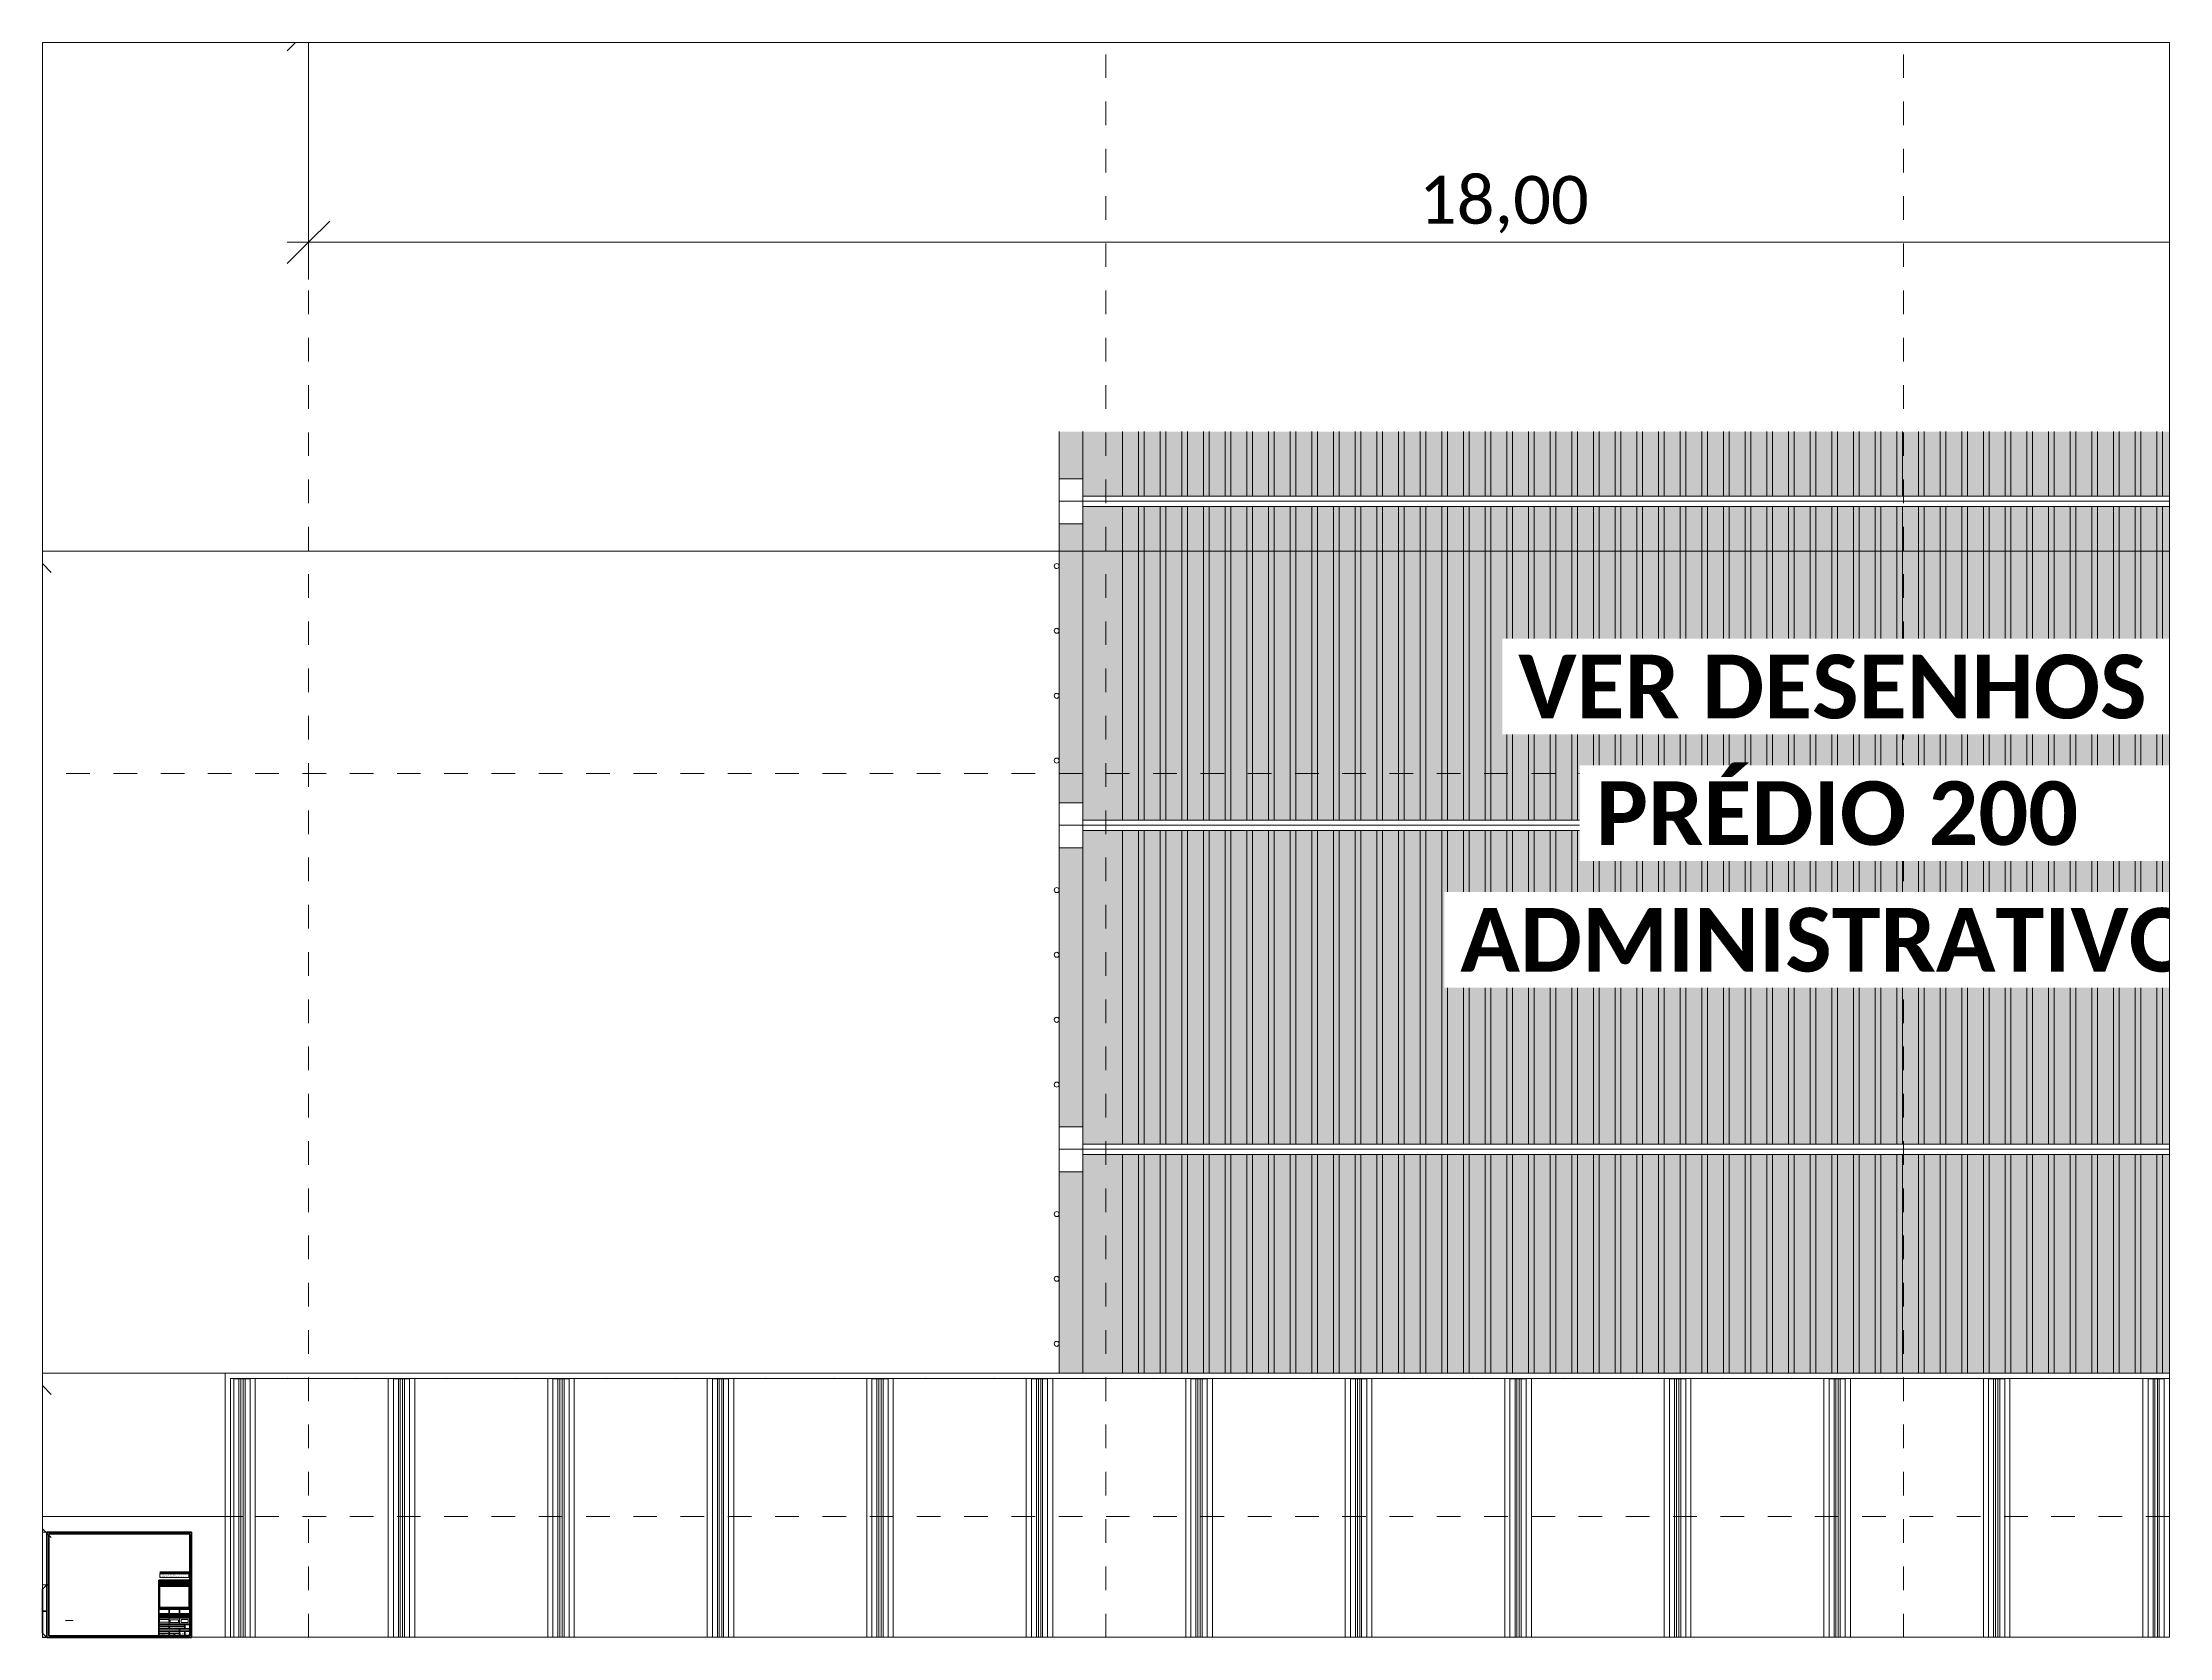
# Paper-space layout 'Layout1' of a CAD drawing. Header units: metres. Extents: x 0 to 12, y 0 to 9.
# The model-space entities are those that its viewports show. They can reach past a viewport. Long polylines and large blocks are cut down to what shows.
import ezdxf

# ---------------------------------------------------------------- set-up
doc = ezdxf.new("R2010")
doc.units = ezdxf.units.M
for name, pattern in [('Grid Line', [0.022225, 0.0127, -0.003175, 0.003175, -0.003175]), ('Hidden', [0.007144, 0.004763, -0.002381]), ('IMPORT-Linha de eixo - Traço e ponto', [1500, 1125, -187.5, 0, -187.5])]:
    doc.linetypes.add(name, pattern=pattern)
for name, color, linetype, lineweight, true_color in [('0-1', 7, 'Continuous', 5, 0x767676), ('A-DETL', 7, 'Continuous', 5, 0x00a600), ('A-GLAZ-CWMG-1', 7, 'Continuous', 5, 0xe9e9e9), ('MV_CIV_LAJE_ARQ-1', 7, 'Continuous', 5, 0xc2c2c2), ('MV_COB_COBERTURA_ARQ-1', 7, 'Continuous', 5, 0xcccccc), ('MV_CON_LAJE_ARQ-1', 7, 'IMPORT-Linha de eixo - Traço e ponto', 5, 0x666666), ('MV_CON_LAJE_ARQ-2', 7, 'Continuous', 5, 0x666666), ('MV_CON_PORTA_ARQ-1', 7, 'Continuous', 5, 0x666666), ('S-GRID-1', 9, 'Grid Line', 5, 0x808080)]:
    doc.layers.add(name, color=color, linetype=linetype, lineweight=lineweight, true_color=true_color)
for name, color, linetype, lineweight in [('A-ANNO-DIMS', 7, 'Continuous', 5), ('A-ANNO-DIMS-200', 7, 'Continuous', 5), ('A-GLAZ-CWMG', 7, 'Continuous', 5), ('A-ROOF', 7, 'Continuous', 9), ('A-WALL', 7, 'Continuous', 9), ('CONTAINER COB_dwg-1', 7, 'Continuous', 5), ('G-ANNO-TEXT', 7, 'Continuous', 5), ('G-ANNO-TTLB', 7, 'Continuous', 5), ('G-ANNO-TTLB-MEDM', 7, 'Continuous', 50), ('MV_COB_COBERTURA_ARQ', 7, 'Continuous', 5), ('MV_CON_ESTRUTURA 1_ARQ', 7, 'Continuous', 5)]:
    doc.layers.add(name, color=color, linetype=linetype, lineweight=lineweight)
doc.layers.add('G-ANNO-NPLT', color=7, linetype='Continuous', plot=False)
doc.styles.add('Calibri', font='calibri.ttf', dxfattribs={"height": 0.36})
doc.styles.add('Calibri_2', font='calibri.ttf', dxfattribs={"height": 0.2})
doc.styles.add('Calibri_3', font='calibri.ttf', dxfattribs={"height": 0.002})
doc.styles.add('Calibri_4', font='calibri.ttf', dxfattribs={"height": 0.0016})
doc.styles.add('Calibri_B_1', font='calibrib.ttf', dxfattribs={"height": 0.48})
doc.styles.add('Calibri_B_3', font='calibrib.ttf', dxfattribs={"height": 0.003})
doc.styles.add('RomanS', font='romans__.ttf', dxfattribs={"height": 0.0013})
doc.styles.add('Segoe UI Semibold', font='', dxfattribs={"height": 0.0025})
doc.styles.add('Segoe UI Semibold_1', font='', dxfattribs={"height": 0.002})
doc.styles.add('Segoe UI Semibold_2', font='', dxfattribs={"height": 0.0014})
doc.styles.add('Segoe UI Semibold_3', font='', dxfattribs={"height": 0.0022})
doc.styles.add('Segoe UI Semibold_4', font='', dxfattribs={"height": 0.00143})
doc.styles.add('Segoe UI Semibold_5', font='', dxfattribs={"height": 0.0034})
doc.styles.add('Segoe UI Semibold_B', font='seguisb.ttf', dxfattribs={"height": 0.0025})
doc.styles.add('Segoe UI Semibold_B_1', font='seguisb.ttf', dxfattribs={"height": 0.003})
doc.styles.add('Segoe UI Semibold_B_2', font='seguisb.ttf', dxfattribs={"height": 0.0027})
doc.styles.add('Segoe UI Semibold_B_3', font='seguisb.ttf', dxfattribs={"height": 0.001})
doc.styles.add('Swis721 BlkOul BT', font='swissko.ttf', dxfattribs={"height": 0.01})
doc.styles.get('Segoe UI Semibold').set_extended_font_data('Segoe UI Semibold')
doc.styles.get('Segoe UI Semibold_1').set_extended_font_data('Segoe UI Semibold')
doc.styles.get('Segoe UI Semibold_2').set_extended_font_data('Segoe UI Semibold')
doc.styles.get('Segoe UI Semibold_3').set_extended_font_data('Segoe UI Semibold')
doc.styles.get('Segoe UI Semibold_4').set_extended_font_data('Segoe UI Semibold')
doc.styles.get('Segoe UI Semibold_5').set_extended_font_data('Segoe UI Semibold')
doc.dimstyles.new('_Linear__M_MM_1_8mm', dxfattribs={"dimscale": 0.3048, "dimtxt": 0.423845, "dimasz": 1.049869, "dimexe": 0.918635, "dimexo": 0.0625, "dimgap": 0, "dimtad": 1, "dimrnd": 0.001, "dimzin": 0, "dimdsep": 46, "dimtxsty": 'Calibri', "dimblk1": 'OBLIQUE', "dimblk2": 'OBLIQUE', "dimsah": 1, "dimcen": 0.09, "dimdle": 0.524934, "dimazin": 0, "dimtfac": 1, "dimtdec": 4, "dimtix": 1, "dimtmove": 0, "dimatfit": 3, "dimfxl": 5.249344, "dimfxlon": 1, "dimtvp": 1, "dimtolj": 1, "dimtzin": 0, "dimlwd": 5, "dimlwe": 5, "dimarcsym": 2})
picture_1 = doc.add_image_def('image1.png', size_in_pixel=(147, 41))
picture_2 = doc.add_image_def('image2.jpg', size_in_pixel=(702, 231))
picture_3 = doc.add_image_def('image3.jpg', size_in_pixel=(300, 130))

# ---------------------------------------------------------------- blocks, each defined once
blk = doc.blocks.new('VALDO CASTRO A1 PL - VALDO CASTRO A1 PL-4226380-ENT-ARQ-PE-102-COB-R01')
at = {"layer": 'G-ANNO-TTLB', "linetype": 'Hidden'}
for p, q in [((0, 0.271), (0, 0.593)), ((0, 0.593), (0.025, 0.593)), ((0.176, 0.583), (0.176, 0.593)), ((0.336, 0.583), (0.336, 0.593)), ((0.496, 0.583), (0.496, 0.593)), ((0.656, 0.583), (0.656, 0.593)), ((0.025, 0.296), (0, 0.296)), ((0, -0.001), (0, 0.024)), ((0.176, -0.001), (0.176, 0.009)), ((0.336, -0.001), (0.336, 0.009)), ((0.496, -0.001), (0.496, 0.009)), ((0.656, -0.001), (0.656, 0.009)), ((0.025, -0.001), (0, -0.001))]:
    blk.add_line(p, q, dxfattribs=at)
at = {"layer": 'G-ANNO-TTLB', "lineweight": 40}
for p, q in [((0.841, 0.593), (0.025, 0.593)), ((0.025, 0.593), (0.025, -0.001)), ((0.841, -0.001), (0.841, 0.593)), ((0.025, 0.296), (0, 0.271)), ((0, 0.271), (0, 0.024)), ((0.025, 0.296), (0.035, 0.296)), ((0, 0.147), (0.025, 0.147)), ((0.025, -0.001), (0, 0.024)), ((0.025, -0.001), (0.841, -0.001))]:
    blk.add_line(p, q, dxfattribs=at)
at = {"layer": 'G-ANNO-TTLB', "lineweight": 100}
for p, q in [((0.831, 0.583), (0.035, 0.583)), ((0.035, 0.583), (0.035, 0.009)), ((0.831, 0.009), (0.831, 0.583)), ((0.035, 0.009), (0.831, 0.009))]:
    blk.add_line(p, q, dxfattribs=at)
at = {"layer": 'G-ANNO-TTLB'}
for p, q in [((0.841, -0.001), (0.841, 0.593)), ((0, -0.001), (0, 0.271)), ((0.715, 0.074), (0.715, 0.11)), ((0.773, 0.11), (0.773, 0.074))]:
    blk.add_line(p, q, dxfattribs=at)
at = {"layer": 'G-ANNO-TTLB-MEDM'}
for p, q in [((0.657, 0.323), (0.831, 0.323)), ((0.657, 0.299), (0.657, 0.323)), ((0.657, 0.009), (0.657, 0.323)), ((0.657, 0.317), (0.831, 0.317)), ((0.657, 0.311), (0.831, 0.311)), ((0.657, 0.305), (0.831, 0.305)), ((0.657, 0.299), (0.831, 0.299)), ((0.657, 0.293), (0.831, 0.293)), ((0.659, 0.289), (0.828, 0.289)), ((0.659, 0.168), (0.659, 0.289)), ((0.685, 0.293), (0.685, 0.323)), ((0.802, 0.293), (0.802, 0.323)), ((0.828, 0.289), (0.828, 0.168)), ((0.831, 0.166), (0.657, 0.166)), ((0.831, 0.165), (0.657, 0.165)), ((0.831, 0.159), (0.657, 0.159)), ((0.831, 0.158), (0.657, 0.158)), ((0.831, 0.132), (0.657, 0.132)), ((0.831, 0.128), (0.657, 0.128)), ((0.831, 0.127), (0.657, 0.127)), ((0.828, 0.168), (0.659, 0.168)), ((0.715, 0.128), (0.715, 0.158)), ((0.773, 0.127), (0.773, 0.158)), ((0.831, 0.12), (0.657, 0.12)), ((0.831, 0.119), (0.657, 0.119)), ((0.831, 0.111), (0.657, 0.111)), ((0.831, 0.111), (0.657, 0.111)), ((0.657, 0.11), (0.831, 0.11)), ((0.831, 0.074), (0.657, 0.074)), ((0.831, 0.073), (0.657, 0.073)), ((0.802, 0.061), (0.657, 0.061)), ((0.802, 0.06), (0.657, 0.06)), ((0.831, 0.048), (0.657, 0.048)), ((0.831, 0.047), (0.657, 0.047)), ((0.831, 0.035), (0.657, 0.035)), ((0.831, 0.034), (0.657, 0.034)), ((0.773, 0.022), (0.657, 0.022)), ((0.773, 0.021), (0.657, 0.021)), ((0.715, 0.06), (0.715, 0.048)), ((0.715, 0.034), (0.715, 0.022)), ((0.715, 0.021), (0.715, 0.009)), ((0.744, 0.021), (0.744, 0.009)), ((0.773, 0.047), (0.773, 0.035)), ((0.773, 0.009), (0.773, 0.034)), ((0.802, 0.048), (0.802, 0.073)), ((0.802, 0.034), (0.802, 0.009))]:
    blk.add_line(p, q, dxfattribs=at)
at = {"layer": 'G-ANNO-TTLB', "attachment_point": 1}
for s, insert, char_height, width, style in [('Nº Revisão', (0.662, 0.297), 0.0025, 0.02116, 'Segoe UI Semibold'), ('Carimbos:', (0.663, 0.288), 0.0025, 0.0194, 'Segoe UI Semibold'), ('Descrição', (0.736, 0.297), 0.0025, 0.01868, 'Segoe UI Semibold'), ('Data', (0.813, 0.297), 0.0025, 0.00906, 'Segoe UI Semibold'), ('Assinaturas', (0.658, 0.163), 0.002, 0.01788, 'Segoe UI Semibold_1'), ('PROPRIETÁRIO:', (0.658, 0.157), 0.0014, 0.01643, 'Segoe UI Semibold_2'), ('SINTRA HOLDING ADM. DE BENS IMÓVEIS PRÓPRIOS LTDA', (0.658, 0.131), 0.0014, 0.06309, 'Segoe UI Semibold_2'), ('Proprietário: SINTRA HOLDING ADM. DE BENS IMÓVEIS PRÓPRIOS LTDA - CNPJ 29.358.153/0001-97', (0.658, 0.125), 0.0025, 0.19353, 'Segoe UI Semibold'), ('AUTOR DO PROJETO:', (0.717, 0.157), 0.0014, 0.02269, 'Segoe UI Semibold_2'), ('RRT: 15046111', (0.717, 0.134), 0.0014, 0.01443, 'Segoe UI Semibold_2'), ('ARQ. FRANCISCO JOSÉ ARTIMONTE - CAU A37074-6 SP', (0.717, 0.131), 0.0014, 0.059, 'Segoe UI Semibold_2'), ('RESPONSÁVEL TÉCNICO:', (0.775, 0.157), 0.0014, 0.02622, 'Segoe UI Semibold_2'), ('ART: AM20250529204', (0.775, 0.134), 0.0014, 0.02333, 'Segoe UI Semibold_2'), ('ENG.', (0.775, 0.131), 0.0014, 0.00513, 'Segoe UI Semibold_2'), (' JOãO PEDRO JUNQUEIRA CASTRO', (0.779, 0.131), 0.0014, 0.03728, 'Segoe UI Semibold_2'), (' - CREA 29133AM', (0.81, 0.131), 0.0014, 0.01828, 'Segoe UI Semibold_2'), ('Endereço:  AVENIDA SOLIMÕES, N', (0.658, 0.116), 0.0022, 0.06029, 'Segoe UI Semibold_3'), ('Obra:', (0.658, 0.072), 0.0025, 0.01066, 'Segoe UI Semibold'), ('Etapa:', (0.658, 0.059), 0.0025, 0.01178, 'Segoe UI Semibold'), ('Conteúdo:', (0.658, 0.046), 0.0025, 0.02012, 'Segoe UI Semibold'), ('Projetista:', (0.658, 0.033), 0.0025, 0.01932, 'Segoe UI Semibold'), ('Desenho:', (0.658, 0.02), 0.0025, 0.01796, 'Segoe UI Semibold'), ('PROJETO DE AMPLIAÇÃO ', (0.66, 0.066), 0.0034, 0.07191, 'Segoe UI Semibold_5'), ('FRANCISCO ARTIMONTE', (0.66, 0.027), 0.0025, 0.04818, 'Segoe UI Semibold'), ('CRISTIANE VIEIRA', (0.66, 0.014), 0.0025, 0.03471, 'Segoe UI Semibold'), ('0', (0.708, 0.116), 0.00143, 0.00144, 'Segoe UI Semibold_4'), (' 250 - MAUAZINHO - MANAUS - AM', (0.709, 0.116), 0.0022, 0.0643, 'Segoe UI Semibold_3'), ('Projeto:', (0.717, 0.059), 0.0025, 0.01515, 'Segoe UI Semibold'), ('Coordenador:', (0.717, 0.033), 0.0025, 0.0267, 'Segoe UI Semibold'), ('ESCALA', (0.717, 0.02), 0.0014, 0.0081, 'Segoe UI Semibold_2'), ('.', (0.718, 0.027), 0.0025, 0.00104, 'Segoe UI Semibold'), ('Indicada', (0.723, 0.015), 0.0025, 0.01643, 'Segoe UI Semibold'), ('REVISÃO', (0.746, 0.02), 0.0014, 0.00938, 'Segoe UI Semibold_2'), ('Data:', (0.775, 0.046), 0.0025, 0.0101, 'Segoe UI Semibold'), ('PRANCHA Nº', (0.782, 0.033), 0.0014, 0.01419, 'Segoe UI Semibold_2'), ('Nº DE PRANCHAS', (0.809, 0.033), 0.0014, 0.019, 'Segoe UI Semibold_2')]:
    blk.add_mtext(s, dxfattribs=dict(at, insert=insert, char_height=char_height, width=width, style=style))
at = {"layer": 'G-ANNO-TTLB', "insert": (0.033, 0.01), "char_height": 0.0013, "width": 0.19778, "attachment_point": 1, "rotation": 90, "style": 'RomanS'}
blk.add_mtext('TODA INFORMAÇÃO CONTIDA NESTE DOCUMENTO É CONFIDENCIAL E, NÃO SERÁ USADA PARA QUALQUER PROPÓSITO SEM PRÉVIA AUTORIZAÇÃO POR ESCRITO.', dxfattribs=at)
at = {"layer": 'G-ANNO-TTLB'}
image = blk.add_image(picture_1, insert=(0.66, 0.085), size_in_units=(0.0519, 0.0145), dxfattribs=at)
image.dxf.flags = 7
image = blk.add_image(picture_2, insert=(0.721, 0.084), size_in_units=(0.0466, 0.0153), dxfattribs=at)
image.dxf.flags = 7
image = blk.add_image(picture_3, insert=(0.783, 0.083), size_in_units=(0.0393, 0.017), dxfattribs=at)
image.dxf.flags = 7
blk = doc.blocks.new('Viewport - TÍTULO DE DESENHO_ESCALA-509543-ENT-ARQ-PE-102-COB-R01')
at = {"layer": 'G-ANNO-TTLB', "insert": (0.001, -0.001), "char_height": 0.002, "width": 0.01178, "attachment_point": 1, "style": 'Calibri_3'}
blk.add_mtext('ESCALA', dxfattribs=at)
blk = doc.blocks.new('Telhados 1 - Telhados 1-4018348-COBERTURA')
at = {"layer": 'A-ROOF'}
for p, q in [((-0.587, 0.447), (-0.56, 0.446)), ((-0.56, 0.446), (-0.523, 0.446)), ((-0.56, -42.359), (-0.56, 0.446)), ((-0.523, 0.446), (-0.509, 0.446)), ((-0.523, -42.359), (-0.523, 0.446)), ((-0.509, -42.359), (-0.509, 0.446)), ((-0.49, 0.446), (-0.476, 0.446)), ((-0.49, -42.359), (-0.49, 0.446)), ((-0.476, 0.446), (-0.439, 0.446)), ((-0.476, -42.359), (-0.476, 0.446)), ((-0.439, 0.446), (-0.4, 0.447)), ((-0.439, -42.359), (-0.439, 0.446)), ((-0.4, -42.359), (-0.4, 0.447)), ((0.6, 0.447), (0.639, 0.446)), ((0.6, -42.359), (0.6, 0.447)), ((0.639, 0.446), (0.677, 0.446)), ((0.639, -42.359), (0.639, 0.446)), ((0.677, 0.446), (0.691, 0.446)), ((0.677, -42.359), (0.677, 0.446)), ((0.691, -42.359), (0.691, 0.446)), ((0.709, 0.446), (0.723, 0.446)), ((0.709, -42.359), (0.709, 0.446)), ((0.723, 0.446), (0.761, 0.446)), ((0.723, -42.359), (0.723, 0.446)), ((0.761, 0.446), (0.8, 0.447)), ((0.761, -42.359), (0.761, 0.446)), ((0.8, -42.359), (0.8, 0.447)), ((1.8, 0.447), (1.839, 0.446)), ((1.8, -42.359), (1.8, 0.447)), ((1.839, 0.446), (1.877, 0.446)), ((1.839, -42.359), (1.839, 0.446)), ((1.877, 0.446), (1.891, 0.446)), ((1.877, -42.359), (1.877, 0.446)), ((1.891, -42.359), (1.891, 0.446)), ((1.909, 0.446), (1.923, 0.446)), ((1.909, -42.359), (1.909, 0.446)), ((1.923, 0.446), (1.961, 0.446)), ((1.923, -42.359), (1.923, 0.446)), ((1.961, 0.446), (2, 0.447)), ((1.961, -42.359), (1.961, 0.446)), ((2, -42.359), (2, 0.447)), ((3, 0.447), (3.039, 0.446)), ((3, -42.359), (3, 0.447)), ((3.039, 0.446), (3.077, 0.446)), ((3.039, -42.359), (3.039, 0.446)), ((3.077, 0.446), (3.091, 0.446)), ((3.077, -42.359), (3.077, 0.446)), ((3.091, -42.359), (3.091, 0.446)), ((3.109, 0.446), (3.123, 0.446)), ((3.109, -42.359), (3.109, 0.446)), ((3.123, 0.446), (3.161, 0.446)), ((3.123, -42.359), (3.123, 0.446)), ((3.161, 0.446), (3.2, 0.447)), ((3.161, -42.359), (3.161, 0.446)), ((3.2, -42.359), (3.2, 0.447)), ((4.2, 0.447), (4.239, 0.446)), ((4.2, -42.359), (4.2, 0.447)), ((4.239, 0.446), (4.277, 0.446)), ((4.239, -42.359), (4.239, 0.446)), ((4.277, 0.446), (4.291, 0.446)), ((4.277, -42.359), (4.277, 0.446)), ((4.291, -42.359), (4.291, 0.446)), ((4.309, 0.446), (4.323, 0.446)), ((4.309, -42.359), (4.309, 0.446)), ((4.323, 0.446), (4.361, 0.446)), ((4.323, -42.359), (4.323, 0.446)), ((4.361, 0.446), (4.4, 0.447)), ((4.361, -42.359), (4.361, 0.446)), ((4.4, -42.359), (4.4, 0.447)), ((5.4, 0.447), (5.439, 0.446)), ((5.4, -42.359), (5.4, 0.447)), ((5.439, 0.446), (5.477, 0.446)), ((5.439, -42.359), (5.439, 0.446)), ((5.477, 0.446), (5.491, 0.446)), ((5.477, -42.359), (5.477, 0.446)), ((5.491, -42.359), (5.491, 0.446)), ((5.509, 0.446), (5.523, 0.446)), ((5.509, -42.359), (5.509, 0.446)), ((5.523, 0.446), (5.561, 0.446)), ((5.523, -42.359), (5.523, 0.446)), ((5.561, 0.446), (5.6, 0.447)), ((5.561, -42.359), (5.561, 0.446)), ((5.6, -42.359), (5.6, 0.447)), ((6.6, 0.447), (6.639, 0.446)), ((6.6, -42.359), (6.6, 0.447)), ((6.639, 0.446), (6.677, 0.446)), ((6.639, -42.359), (6.639, 0.446)), ((6.677, 0.446), (6.691, 0.446)), ((6.677, -42.359), (6.677, 0.446)), ((6.691, -42.359), (6.691, 0.446)), ((6.709, 0.446), (6.723, 0.446)), ((6.709, -42.359), (6.709, 0.446)), ((6.723, 0.446), (6.761, 0.446)), ((6.723, -42.359), (6.723, 0.446)), ((6.761, 0.446), (6.8, 0.447)), ((6.761, -42.359), (6.761, 0.446)), ((6.8, -42.359), (6.8, 0.447)), ((7.8, 0.447), (7.839, 0.446)), ((7.8, -42.359), (7.8, 0.447)), ((7.839, 0.446), (7.877, 0.446)), ((7.839, -42.359), (7.839, 0.446)), ((7.877, 0.446), (7.891, 0.446)), ((7.877, -42.359), (7.877, 0.446)), ((7.891, -42.359), (7.891, 0.446)), ((7.909, 0.446), (7.923, 0.446)), ((7.909, -42.359), (7.909, 0.446)), ((7.923, 0.446), (7.961, 0.446)), ((7.923, -42.359), (7.923, 0.446)), ((7.961, 0.446), (8, 0.447)), ((7.961, -42.359), (7.961, 0.446)), ((8, -42.359), (8, 0.447)), ((9, 0.447), (9.039, 0.446)), ((9, -42.359), (9, 0.447)), ((9.039, 0.446), (9.077, 0.446)), ((9.039, -42.359), (9.039, 0.446)), ((9.077, 0.446), (9.091, 0.446)), ((9.077, -42.359), (9.077, 0.446)), ((9.091, -42.359), (9.091, 0.446)), ((9.109, 0.446), (9.123, 0.446)), ((9.109, -42.359), (9.109, 0.446)), ((9.123, 0.446), (9.161, 0.446)), ((9.123, -42.359), (9.123, 0.446)), ((9.161, 0.446), (9.2, 0.447)), ((9.161, -42.359), (9.161, 0.446)), ((9.2, -42.359), (9.2, 0.447)), ((10.2, 0.447), (10.239, 0.446)), ((10.2, -42.359), (10.2, 0.447)), ((10.239, 0.446), (10.277, 0.446)), ((10.239, -42.359), (10.239, 0.446)), ((10.277, 0.446), (10.291, 0.446)), ((10.277, -42.359), (10.277, 0.446)), ((10.291, -42.359), (10.291, 0.446)), ((10.309, 0.446), (10.323, 0.446)), ((10.309, -42.359), (10.309, 0.446)), ((10.323, 0.446), (10.361, 0.446)), ((10.323, -42.359), (10.323, 0.446)), ((10.361, 0.446), (10.4, 0.447)), ((10.361, -42.359), (10.361, 0.446)), ((10.4, -42.359), (10.4, 0.447)), ((11.4, 0.447), (11.439, 0.446)), ((11.4, -42.359), (11.4, 0.447)), ((11.439, 0.446), (11.477, 0.446)), ((11.439, -42.359), (11.439, 0.446)), ((11.477, 0.446), (11.491, 0.446)), ((11.477, -42.359), (11.477, 0.446)), ((11.491, -42.359), (11.491, 0.446)), ((11.509, 0.446), (11.523, 0.446)), ((11.509, -42.359), (11.509, 0.446)), ((11.523, 0.446), (11.561, 0.446)), ((11.523, -42.359), (11.523, 0.446)), ((11.561, 0.446), (11.6, 0.447)), ((11.561, -42.359), (11.561, 0.446)), ((11.6, -42.359), (11.6, 0.447)), ((12.6, 0.447), (12.639, 0.446)), ((12.6, -42.359), (12.6, 0.447)), ((12.639, 0.446), (12.677, 0.446)), ((12.639, -42.359), (12.639, 0.446)), ((12.677, 0.446), (12.691, 0.446)), ((12.677, -42.359), (12.677, 0.446)), ((12.691, -42.359), (12.691, 0.446)), ((12.709, 0.446), (12.723, 0.446)), ((12.709, -42.359), (12.709, 0.446)), ((12.723, 0.446), (12.761, 0.446)), ((12.723, -42.359), (12.723, 0.446)), ((12.761, 0.446), (12.8, 0.447)), ((12.761, -42.359), (12.761, 0.446)), ((12.8, -42.359), (12.8, 0.447)), ((13.8, 0.447), (13.839, 0.446)), ((13.8, -42.359), (13.8, 0.447)), ((13.839, 0.446), (13.877, 0.446)), ((13.839, -42.359), (13.839, 0.446)), ((13.877, 0.446), (13.891, 0.446)), ((13.877, -42.359), (13.877, 0.446)), ((13.891, -42.359), (13.891, 0.446)), ((13.909, 0.446), (13.923, 0.446)), ((13.909, -42.359), (13.909, 0.446)), ((13.923, 0.446), (13.961, 0.446)), ((13.923, -42.359), (13.923, 0.446)), ((13.961, 0.446), (14, 0.447)), ((13.961, -42.359), (13.961, 0.446)), ((14, -42.359), (14, 0.447))]:
    blk.add_line(p, q, dxfattribs=at)
for centre, major_axis, start_param, end_param in [((-0.5, 0.446), (0.0159, 0), 4.074595, 5.350183), ((0.1, 0.442), (0.708, 0), 1.945513, 2.354479), ((0.1, 0.442), (0.708, 0), 0.787771, 1.195987), ((0.7, 0.446), (0.0159, 0), 4.074595, 5.350183), ((1.3, 0.442), (0.708, 0), 1.945627, 2.353822), ((1.3, 0.442), (0.708, 0), 0.786486, 1.196147), ((1.9, 0.446), (0.0159, 0), 4.074595, 5.350183), ((2.5, 0.442), (0.708, 0), 1.945627, 2.353822), ((2.5, 0.442), (0.708, 0), 0.786486, 1.196147), ((3.1, 0.446), (0.0159, 0), 4.074595, 5.350183), ((3.7, 0.442), (0.708, 0), 1.945627, 2.353822), ((3.7, 0.442), (0.708, 0), 0.786486, 1.196147), ((4.3, 0.446), (0.0159, 0), 4.074595, 5.350183), ((4.9, 0.442), (0.708, 0), 1.945627, 2.353822), ((4.9, 0.442), (0.708, 0), 0.786486, 1.196147), ((5.5, 0.446), (0.0159, 0), 4.074595, 5.350183), ((6.1, 0.442), (0.708, 0), 1.945627, 2.353822), ((6.1, 0.442), (0.708, 0), 0.786486, 1.196147), ((6.7, 0.446), (0.0159, 0), 4.074595, 5.350183), ((7.3, 0.442), (0.708, 0), 1.945627, 2.353822), ((7.3, 0.442), (0.708, 0), 0.786486, 1.196147), ((7.9, 0.446), (0.0159, 0), 4.074595, 5.350183), ((8.5, 0.442), (0.708, 0), 1.945627, 2.353822), ((8.5, 0.442), (0.708, 0), 0.786486, 1.196147), ((9.1, 0.446), (0.0159, 0), 4.074595, 5.350183), ((9.7, 0.442), (0.708, 0), 1.945627, 2.353822), ((9.7, 0.442), (0.708, 0), 0.786486, 1.196147), ((10.3, 0.446), (0.0159, 0), 4.074595, 5.350183), ((10.9, 0.442), (0.708, 0), 1.945627, 2.353822), ((10.9, 0.442), (0.708, 0), 0.786486, 1.196147), ((11.5, 0.446), (0.0159, 0), 4.074595, 5.350183), ((12.1, 0.442), (0.708, 0), 1.945627, 2.353822), ((12.1, 0.442), (0.708, 0), 0.786486, 1.195088), ((12.7, 0.446), (0.0159, 0), 4.074595, 5.350183), ((13.3, 0.442), (0.708, 0), 1.945627, 2.353822), ((13.3, 0.442), (0.708, 0), 0.786486, 1.196147), ((13.9, 0.446), (0.0159, 0), 4.074595, 5.350183), ((14.5, 0.442), (0.708, 0), 1.945627, 2.353822)]:
    blk.add_ellipse(centre, major_axis=major_axis, ratio=0.010001, start_param=start_param, end_param=end_param, dxfattribs=at)
blk = doc.blocks.new('CONTAINER COB_dwg-4305050-COBERTURA')
at = {"layer": 'MV_CIV_LAJE_ARQ-1'}
for points in [[(-0.352, 8.163), (-0.352, 7.808), (-0.174, 7.808), (-0.174, 8.163)], [(11.662, 7.808), (11.84, 7.808), (11.84, 8.163), (11.662, 8.163)], [(-0.174, 5.37), (-0.174, 7.468), (-0.352, 7.468), (-0.352, 5.37)], [(11.662, 5.37), (11.84, 5.37), (11.84, 7.468), (11.662, 7.468), (11.662, 5.499)], [(-0.352, 2.932), (-0.174, 2.932), (-0.174, 5.03), (-0.352, 5.03)], [(-0.352, 2.932), (-0.174, 2.932), (-0.174, 5.03), (-0.352, 5.03)], [(11.662, 2.932), (11.84, 2.932), (11.84, 5.03), (11.662, 5.03), (11.662, 3.062)], [(-0.253, 1.078), (-0.174, 1.078), (-0.174, 2.592), (-0.352, 2.592), (-0.352, 1.078)], [(-0.253, 1.078), (-0.174, 1.078), (-0.174, 2.592), (-0.352, 2.592), (-0.352, 1.078)], [(11.662, 1.078), (11.84, 1.078), (11.84, 2.592), (11.662, 2.592), (11.662, 1.166)]]:
    blk.add_hatch(color=256, dxfattribs=at).paths.add_polyline_path(points)
at = {"layer": 'MV_COB_COBERTURA_ARQ-1'}
for points in [[(6.793, 7.676), (11.662, 7.676), (11.662, 8.163), (-0.174, 8.163), (-0.174, 7.676), (-0.144, 7.676)], [(-0.144, 5.238), (11.662, 5.238), (11.662, 7.6), (-0.174, 7.6), (-0.174, 5.238)], [(-0.144, 2.8), (11.662, 2.8), (11.662, 5.162), (-0.174, 5.162), (-0.174, 2.8)]]:
    blk.add_hatch(color=256, dxfattribs=at).paths.add_polyline_path(points)
h = blk.add_hatch(color=256, dxfattribs=at)
h.paths.add_polyline_path([(7.902, 1.036), (8.07, 1.038), (7.898, 1.036)])
h.paths.add_polyline_path([(3.102, 1.036), (3.27, 1.038), (3.098, 1.036)])
h.paths.add_polyline_path([(2.024, 1.078), (11.662, 1.078), (11.662, 2.724), (-0.174, 2.724), (-0.174, 1.078), (1.73, 1.078)])
at = {"layer": '0-1', "flags": 128}
for points in [[(11.662, 7.638), (-0.174, 7.638), (-0.174, 7.6), (11.662, 7.6)], [(-0.371, 7.17), (-0.384, 7.165), (-0.39, 7.151), (-0.384, 7.138), (-0.371, 7.132), (-0.358, 7.138), (-0.352, 7.151), (-0.358, 7.165)], [(-0.371, 6.683), (-0.385, 6.677), (-0.39, 6.664), (-0.384, 6.65), (-0.371, 6.645), (-0.358, 6.65), (-0.352, 6.664), (-0.358, 6.677)], [(-0.371, 6.155), (-0.358, 6.161), (-0.352, 6.174), (-0.358, 6.188), (-0.371, 6.193), (-0.384, 6.188), (-0.39, 6.174), (-0.385, 6.161)], [(-0.371, 5.668), (-0.358, 5.673), (-0.352, 5.687), (-0.358, 5.7), (-0.371, 5.706), (-0.384, 5.7), (-0.39, 5.687), (-0.384, 5.673)], [(11.662, 5.238), (-0.174, 5.238), (-0.174, 5.2), (11.662, 5.2)], [(11.662, 5.2), (-0.174, 5.2), (-0.174, 5.162), (11.662, 5.162)], [(-0.371, 4.732), (-0.384, 4.727), (-0.39, 4.713), (-0.384, 4.7), (-0.371, 4.694), (-0.358, 4.7), (-0.352, 4.713), (-0.358, 4.727)], [(-0.371, 4.245), (-0.385, 4.239), (-0.39, 4.226), (-0.384, 4.212), (-0.371, 4.207), (-0.358, 4.212), (-0.352, 4.226), (-0.358, 4.239)], [(-0.371, 3.717), (-0.358, 3.723), (-0.352, 3.736), (-0.358, 3.75), (-0.371, 3.755), (-0.384, 3.75), (-0.39, 3.736), (-0.385, 3.723)], [(-0.371, 3.23), (-0.358, 3.235), (-0.352, 3.249), (-0.358, 3.262), (-0.371, 3.268), (-0.384, 3.262), (-0.39, 3.249), (-0.384, 3.235)], [(11.662, 2.8), (-0.174, 2.8), (-0.174, 2.762), (11.662, 2.762)], [(11.662, 2.762), (-0.174, 2.762), (-0.174, 2.724), (11.662, 2.724)], [(-0.371, 2.294), (-0.384, 2.289), (-0.39, 2.275), (-0.384, 2.262), (-0.371, 2.256), (-0.358, 2.262), (-0.352, 2.275), (-0.358, 2.289)], [(-0.371, 1.807), (-0.385, 1.801), (-0.39, 1.788), (-0.384, 1.774), (-0.371, 1.769), (-0.358, 1.774), (-0.352, 1.788), (-0.358, 1.801)], [(-0.371, 1.279), (-0.358, 1.285), (-0.352, 1.298), (-0.358, 1.312), (-0.371, 1.317), (-0.384, 1.312), (-0.39, 1.298), (-0.385, 1.285)]]:
    blk.add_lwpolyline(points, close=True, dxfattribs=at)
at = {"layer": 'MV_CIV_LAJE_ARQ-1'}
for p, q in [((-0.352, 7.808), (-0.352, 8.163)), ((11.662, 7.808), (11.662, 8.163)), ((-0.174, 2.592), (-0.174, 1.078))]:
    blk.add_line(p, q, dxfattribs=at)
at = {"layer": 'MV_CIV_LAJE_ARQ-1', "flags": 128}
for points in [[(-0.174, 8.163), (-0.174, 7.808), (-0.352, 7.808)], [(11.84, 8.163), (11.84, 7.808), (11.662, 7.808)], [(-0.352, 1.078), (-0.352, 2.592), (-0.174, 2.592), (-0.174, 1.078)], [(-0.352, 1.078), (-0.352, 2.592), (-0.174, 2.592)], [(11.662, 1.078), (11.662, 2.592), (11.84, 2.592), (11.84, 1.078)]]:
    blk.add_lwpolyline(points, dxfattribs=at)
for points in [[(-0.352, 5.37), (-0.352, 7.468), (-0.174, 7.468), (-0.174, 5.37)], [(11.662, 5.37), (11.662, 7.468), (11.84, 7.468), (11.84, 5.37)], [(-0.352, 2.932), (-0.352, 5.03), (-0.174, 5.03), (-0.174, 2.932)], [(-0.174, 5.03), (-0.174, 2.932), (-0.352, 2.932), (-0.352, 5.03)], [(11.662, 2.932), (11.662, 5.03), (11.84, 5.03), (11.84, 2.932)]]:
    blk.add_lwpolyline(points, close=True, dxfattribs=at)
at = {"layer": 'MV_COB_COBERTURA_ARQ'}
for p, q in [((10.425, 8.163), (10.425, 7.676)), ((11.662, 7.676), (11.662, 8.163))]:
    blk.add_line(p, q, dxfattribs=at)
at = {"layer": 'MV_COB_COBERTURA_ARQ', "flags": 128}
for points in [[(-0.174, 8.163), (-0.174, 7.676), (11.662, 7.676)], [(10.425, 7.676), (10.85, 7.676), (10.85, 8.163)], [(11.662, 1.078), (11.662, 2.724), (-0.174, 2.724), (-0.174, 1.078)]]:
    blk.add_lwpolyline(points, dxfattribs=at)
for points in [[(11.662, 5.238), (11.662, 7.6), (-0.174, 7.6), (-0.174, 5.238)], [(11.662, 2.8), (11.662, 5.162), (-0.174, 5.162), (-0.174, 2.8)]]:
    blk.add_lwpolyline(points, close=True, dxfattribs=at)
at = {"layer": 'MV_CON_ESTRUTURA 1_ARQ', "flags": 128}
for points in [[(-0.174, 7.468), (-0.352, 7.468), (-0.352, 7.638), (-0.174, 7.638), (-0.352, 7.638), (-0.352, 7.808), (-0.174, 7.808), (-0.174, 7.638)], [(11.662, 7.808), (11.84, 7.808), (11.84, 7.638), (11.84, 7.468), (11.662, 7.468), (11.662, 7.638), (11.84, 7.638), (11.662, 7.638), (-0.174, 7.638), (-0.174, 7.6), (11.662, 7.6), (11.662, 7.638)], [(11.84, 5.2), (11.662, 5.2), (11.662, 5.37), (11.84, 5.37)], [(11.662, 5.238), (-0.174, 5.238), (-0.174, 5.2), (11.662, 5.2)], [(11.84, 5.03), (11.84, 5.2), (11.662, 5.2), (-0.174, 5.2), (-0.174, 5.162), (11.662, 5.162), (11.662, 5.2), (11.662, 5.03)], [(-0.352, 2.932), (-0.352, 2.762), (-0.174, 2.762), (-0.352, 2.762), (-0.352, 2.932), (-0.174, 2.932), (-0.174, 2.762), (-0.174, 2.932)], [(11.84, 2.762), (11.662, 2.762), (11.662, 2.932), (11.84, 2.932)], [(-0.352, 2.762), (-0.352, 2.592), (-0.174, 2.592), (-0.352, 2.592), (-0.352, 2.762), (-0.174, 2.762), (-0.174, 2.592), (-0.174, 2.762)], [(11.662, 2.8), (-0.174, 2.8), (-0.174, 2.762), (11.662, 2.762)], [(11.84, 2.592), (11.84, 2.762), (11.662, 2.762), (-0.174, 2.762), (-0.174, 2.724), (11.662, 2.724), (11.662, 2.762), (11.662, 2.592)]]:
    blk.add_lwpolyline(points, close=True, dxfattribs=at)
blk.add_lwpolyline([(-0.174, 5.03), (-0.174, 5.2), (-0.352, 5.2), (-0.352, 5.03), (-0.174, 5.03), (-0.352, 5.03), (-0.352, 5.2), (-0.174, 5.2), (-0.352, 5.2), (-0.352, 5.37), (-0.174, 5.37), (-0.174, 5.2), (-0.174, 5.03)], dxfattribs=at)
at = {"layer": 'MV_CON_LAJE_ARQ-1'}
for p, q in [((0.244, 8.163), (0.244, 7.676)), ((0.407, 8.163), (0.407, 7.676)), ((0.57, 8.163), (0.57, 7.676)), ((0.733, 8.163), (0.733, 7.676)), ((0.896, 8.163), (0.896, 7.676)), ((1.059, 8.163), (1.059, 7.676)), ((1.222, 8.163), (1.222, 7.676)), ((1.385, 8.163), (1.385, 7.676)), ((1.548, 8.163), (1.548, 7.676)), ((1.711, 8.163), (1.711, 7.676)), ((1.874, 8.163), (1.874, 7.676)), ((2.037, 8.163), (2.037, 7.676)), ((2.2, 8.163), (2.2, 7.676)), ((2.363, 8.163), (2.363, 7.676)), ((2.526, 8.163), (2.526, 7.676)), ((2.689, 8.163), (2.689, 7.676)), ((2.852, 8.163), (2.852, 7.676)), ((3.015, 8.163), (3.015, 7.676)), ((3.178, 8.163), (3.178, 7.676)), ((3.341, 8.163), (3.341, 7.676)), ((3.504, 8.163), (3.504, 7.676)), ((3.667, 8.163), (3.667, 7.676)), ((3.83, 7.676), (3.83, 8.163)), ((3.83, 8.163), (3.83, 7.676)), ((3.993, 7.676), (3.993, 8.163)), ((3.993, 8.163), (3.993, 7.676)), ((4.156, 8.163), (4.156, 7.676)), ((4.319, 8.163), (4.319, 7.676)), ((4.482, 8.163), (4.482, 7.676)), ((4.645, 8.163), (4.645, 7.676)), ((4.808, 8.163), (4.808, 7.676)), ((4.971, 8.163), (4.971, 7.676)), ((5.134, 8.163), (5.134, 7.676)), ((5.297, 8.163), (5.297, 7.676)), ((5.46, 8.163), (5.46, 7.676)), ((5.623, 8.163), (5.623, 7.676)), ((5.786, 8.163), (5.786, 7.676)), ((5.949, 8.163), (5.949, 7.676)), ((6.112, 8.163), (6.112, 7.676)), ((6.275, 8.163), (6.275, 7.676)), ((6.438, 8.163), (6.438, 7.676)), ((6.601, 8.163), (6.601, 7.676)), ((6.764, 8.163), (6.764, 7.676)), ((6.927, 8.163), (6.927, 7.676)), ((7.09, 8.163), (7.09, 7.676)), ((7.253, 8.163), (7.253, 7.676)), ((7.416, 8.163), (7.416, 7.676)), ((7.579, 8.163), (7.579, 7.676)), ((7.742, 8.163), (7.742, 7.676)), ((7.905, 8.163), (7.905, 7.676)), ((8.068, 8.163), (8.068, 7.676)), ((8.231, 8.163), (8.231, 7.676)), ((8.394, 8.163), (8.394, 7.676)), ((8.557, 8.163), (8.557, 7.676)), ((8.72, 8.163), (8.72, 7.676)), ((8.883, 8.163), (8.883, 7.676)), ((9.046, 8.163), (9.046, 7.676)), ((9.209, 8.163), (9.209, 7.676)), ((9.372, 8.163), (9.372, 7.676)), ((9.535, 8.163), (9.535, 7.676)), ((9.698, 8.163), (9.698, 7.676)), ((9.861, 8.163), (9.861, 7.676)), ((10.024, 8.163), (10.024, 7.676)), ((10.187, 8.163), (10.187, 7.676)), ((10.35, 8.163), (10.35, 7.676)), ((10.513, 8.163), (10.513, 7.676)), ((10.676, 8.163), (10.676, 7.676)), ((10.839, 8.163), (10.839, 7.676)), ((11.002, 8.163), (11.002, 7.676)), ((11.165, 8.163), (11.165, 7.676)), ((0.244, 7.6), (0.244, 5.238)), ((0.407, 7.6), (0.407, 5.238)), ((0.57, 7.6), (0.57, 5.238)), ((0.733, 7.6), (0.733, 5.238)), ((0.896, 7.6), (0.896, 5.238)), ((1.059, 7.6), (1.059, 5.238)), ((1.222, 7.6), (1.222, 5.238)), ((1.385, 7.6), (1.385, 5.238)), ((1.548, 7.6), (1.548, 5.238)), ((1.711, 7.6), (1.711, 5.238)), ((1.874, 7.6), (1.874, 5.238)), ((2.037, 7.6), (2.037, 5.238)), ((2.2, 7.6), (2.2, 5.238)), ((2.363, 7.6), (2.363, 5.238)), ((2.526, 7.6), (2.526, 5.238)), ((2.689, 7.6), (2.689, 5.238)), ((2.852, 7.6), (2.852, 5.238)), ((3.015, 7.6), (3.015, 5.238)), ((3.178, 7.6), (3.178, 5.238)), ((3.341, 7.6), (3.341, 5.238)), ((3.504, 7.6), (3.504, 5.238)), ((3.667, 7.6), (3.667, 5.238)), ((4.156, 7.6), (4.156, 5.238)), ((4.319, 7.6), (4.319, 5.238)), ((4.482, 7.6), (4.482, 5.238)), ((4.645, 7.6), (4.645, 5.238)), ((4.808, 7.6), (4.808, 5.238)), ((4.971, 7.6), (4.971, 5.238)), ((5.134, 7.6), (5.134, 5.238)), ((5.297, 7.6), (5.297, 5.238)), ((5.46, 7.6), (5.46, 5.238)), ((5.623, 7.6), (5.623, 5.238)), ((5.786, 7.6), (5.786, 5.238)), ((5.949, 7.6), (5.949, 5.238)), ((6.112, 7.6), (6.112, 5.238)), ((6.275, 7.6), (6.275, 5.238)), ((6.438, 7.6), (6.438, 5.238)), ((6.601, 7.6), (6.601, 5.238)), ((6.764, 7.6), (6.764, 5.238)), ((6.927, 7.6), (6.927, 5.238)), ((7.09, 7.6), (7.09, 5.238)), ((7.253, 7.6), (7.253, 5.238)), ((7.416, 7.6), (7.416, 5.238)), ((7.579, 7.6), (7.579, 5.238)), ((7.742, 7.6), (7.742, 5.238)), ((7.905, 7.6), (7.905, 5.238)), ((8.068, 7.6), (8.068, 5.238)), ((8.231, 7.6), (8.231, 5.238)), ((8.394, 7.6), (8.394, 5.238)), ((8.557, 7.6), (8.557, 5.238)), ((8.72, 7.6), (8.72, 5.238)), ((8.883, 7.6), (8.883, 5.238)), ((9.046, 7.6), (9.046, 5.238)), ((9.209, 7.6), (9.209, 5.238)), ((9.372, 7.6), (9.372, 5.238)), ((9.535, 7.6), (9.535, 5.238)), ((9.698, 7.6), (9.698, 5.238)), ((9.861, 7.6), (9.861, 5.238)), ((10.024, 7.6), (10.024, 5.238)), ((10.187, 7.6), (10.187, 5.238)), ((10.35, 7.6), (10.35, 5.238)), ((10.513, 7.6), (10.513, 5.238)), ((10.676, 7.6), (10.676, 5.238)), ((10.839, 7.6), (10.839, 5.238)), ((11.002, 7.6), (11.002, 5.238)), ((11.165, 7.6), (11.165, 5.238)), ((0.244, 5.162), (0.244, 2.8)), ((0.407, 5.162), (0.407, 2.8)), ((0.57, 5.162), (0.57, 2.8)), ((0.733, 5.162), (0.733, 2.8)), ((0.896, 5.162), (0.896, 2.8)), ((1.059, 5.162), (1.059, 2.8)), ((1.222, 5.162), (1.222, 2.8)), ((1.385, 5.162), (1.385, 2.8)), ((1.548, 5.162), (1.548, 2.8)), ((1.711, 5.162), (1.711, 2.8)), ((1.874, 5.162), (1.874, 2.8)), ((2.037, 5.162), (2.037, 2.8)), ((2.2, 5.162), (2.2, 2.8)), ((2.363, 5.162), (2.363, 2.8)), ((2.526, 5.162), (2.526, 2.8)), ((2.689, 5.162), (2.689, 2.8)), ((2.852, 5.162), (2.852, 2.8)), ((3.015, 5.162), (3.015, 2.8)), ((3.178, 5.162), (3.178, 2.8)), ((3.341, 5.162), (3.341, 2.8)), ((3.504, 5.162), (3.504, 2.8)), ((3.667, 5.162), (3.667, 2.8)), ((4.156, 5.162), (4.156, 2.8)), ((4.319, 5.162), (4.319, 2.8)), ((4.482, 5.162), (4.482, 2.8)), ((4.645, 5.162), (4.645, 2.8)), ((4.808, 5.162), (4.808, 2.8)), ((4.971, 5.162), (4.971, 2.8)), ((5.134, 5.162), (5.134, 2.8)), ((5.297, 5.162), (5.297, 2.8)), ((5.46, 5.162), (5.46, 2.8)), ((5.623, 5.162), (5.623, 2.8)), ((5.786, 5.162), (5.786, 2.8)), ((5.949, 5.162), (5.949, 2.8)), ((6.112, 5.162), (6.112, 2.8)), ((6.275, 5.162), (6.275, 2.8)), ((6.438, 5.162), (6.438, 2.8)), ((6.601, 5.162), (6.601, 2.8)), ((6.764, 5.162), (6.764, 2.8)), ((6.927, 5.162), (6.927, 2.8)), ((7.09, 5.162), (7.09, 2.8)), ((7.253, 5.162), (7.253, 2.8)), ((7.416, 5.162), (7.416, 2.8)), ((7.579, 5.162), (7.579, 2.8)), ((7.742, 5.162), (7.742, 2.8)), ((7.905, 5.162), (7.905, 2.8)), ((8.068, 5.162), (8.068, 2.8)), ((8.231, 5.162), (8.231, 2.8)), ((8.394, 5.162), (8.394, 2.8)), ((8.557, 5.162), (8.557, 2.8)), ((8.72, 5.162), (8.72, 2.8)), ((8.883, 5.162), (8.883, 2.8)), ((9.046, 5.162), (9.046, 2.8)), ((9.209, 5.162), (9.209, 2.8)), ((9.372, 5.162), (9.372, 2.8)), ((9.535, 5.162), (9.535, 2.8)), ((9.698, 5.162), (9.698, 2.8)), ((9.861, 5.162), (9.861, 2.8)), ((10.024, 5.162), (10.024, 2.8)), ((10.187, 5.162), (10.187, 2.8)), ((10.35, 5.162), (10.35, 2.8)), ((10.513, 5.162), (10.513, 2.8)), ((10.676, 5.162), (10.676, 2.8)), ((10.839, 5.162), (10.839, 2.8)), ((11.002, 5.162), (11.002, 2.8)), ((11.165, 5.162), (11.165, 2.8)), ((0.244, 2.724), (0.244, 1.078)), ((0.407, 2.724), (0.407, 1.078)), ((0.57, 2.724), (0.57, 1.078)), ((0.733, 2.724), (0.733, 1.078)), ((0.896, 2.724), (0.896, 1.078)), ((1.059, 2.724), (1.059, 1.078)), ((1.222, 2.724), (1.222, 1.078)), ((1.385, 2.724), (1.385, 1.078)), ((1.548, 2.724), (1.548, 1.078)), ((1.711, 2.724), (1.711, 1.078)), ((1.874, 2.724), (1.874, 1.078)), ((2.037, 2.724), (2.037, 1.078)), ((2.2, 2.724), (2.2, 1.078)), ((2.363, 2.724), (2.363, 1.078)), ((2.526, 2.724), (2.526, 1.078)), ((2.689, 2.724), (2.689, 1.078)), ((2.852, 2.724), (2.852, 1.078)), ((3.015, 2.724), (3.015, 1.078)), ((3.178, 2.724), (3.178, 1.078)), ((3.341, 2.724), (3.341, 1.078)), ((3.504, 2.724), (3.504, 1.078)), ((3.667, 2.724), (3.667, 1.078)), ((4.156, 2.724), (4.156, 1.078)), ((4.319, 2.724), (4.319, 1.078)), ((4.482, 2.724), (4.482, 1.078)), ((4.645, 2.724), (4.645, 1.078)), ((4.808, 2.724), (4.808, 1.078)), ((4.971, 2.724), (4.971, 1.078)), ((5.134, 2.724), (5.134, 1.078)), ((5.297, 2.724), (5.297, 1.078)), ((5.46, 2.724), (5.46, 1.078)), ((5.623, 2.724), (5.623, 1.078)), ((5.786, 2.724), (5.786, 1.078)), ((5.949, 2.724), (5.949, 1.078)), ((6.112, 2.724), (6.112, 1.078)), ((6.275, 2.724), (6.275, 1.078)), ((6.438, 2.724), (6.438, 1.078)), ((6.601, 2.724), (6.601, 1.078)), ((6.764, 2.724), (6.764, 1.078)), ((6.927, 2.724), (6.927, 1.078)), ((7.09, 2.724), (7.09, 1.078)), ((7.253, 2.724), (7.253, 1.078)), ((7.416, 2.724), (7.416, 1.078)), ((7.579, 2.724), (7.579, 1.078)), ((7.742, 2.724), (7.742, 1.078)), ((7.905, 2.724), (7.905, 1.078)), ((8.068, 2.724), (8.068, 1.078)), ((8.231, 2.724), (8.231, 1.078)), ((8.394, 2.724), (8.394, 1.078)), ((8.557, 2.724), (8.557, 1.078)), ((8.72, 2.724), (8.72, 1.078)), ((8.883, 2.724), (8.883, 1.078)), ((9.046, 2.724), (9.046, 1.078)), ((9.209, 2.724), (9.209, 1.078)), ((9.372, 2.724), (9.372, 1.078)), ((9.535, 2.724), (9.535, 1.078)), ((9.698, 2.724), (9.698, 1.078)), ((9.861, 2.724), (9.861, 1.078)), ((10.024, 2.724), (10.024, 1.078)), ((10.187, 2.724), (10.187, 1.078)), ((10.35, 2.724), (10.35, 1.078)), ((10.513, 2.724), (10.513, 1.078)), ((10.676, 2.724), (10.676, 1.078)), ((10.839, 2.724), (10.839, 1.078)), ((11.002, 2.724), (11.002, 1.078)), ((11.165, 2.724), (11.165, 1.078))]:
    blk.add_line(p, q, dxfattribs=at)
at = {"layer": 'MV_CON_LAJE_ARQ-1', "flags": 128}
for points in [[(3.83, 5.238), (3.83, 7.6)], [(3.993, 5.238), (3.993, 7.6)], [(3.83, 2.8), (3.83, 5.162)], [(3.993, 2.8), (3.993, 5.162)], [(3.83, 1.078), (3.83, 2.724)], [(3.993, 1.078), (3.993, 2.724)]]:
    blk.add_lwpolyline(points, close=True, dxfattribs=at)
at = {"layer": 'MV_CON_LAJE_ARQ-2'}
for p, q in [((0.244, 7.676), (0.244, 8.163)), ((0.407, 7.676), (0.407, 8.163)), ((0.57, 7.676), (0.57, 8.163)), ((0.733, 7.676), (0.733, 8.163)), ((0.896, 7.676), (0.896, 8.163)), ((1.059, 7.676), (1.059, 8.163)), ((1.222, 7.676), (1.222, 8.163)), ((1.385, 7.676), (1.385, 8.163)), ((1.548, 7.676), (1.548, 8.163)), ((1.711, 7.676), (1.711, 8.163)), ((1.874, 7.676), (1.874, 8.163)), ((2.037, 7.676), (2.037, 8.163)), ((2.2, 7.676), (2.2, 8.163)), ((2.363, 7.676), (2.363, 8.163)), ((2.526, 7.676), (2.526, 8.163)), ((2.689, 7.676), (2.689, 8.163)), ((2.852, 7.676), (2.852, 8.163)), ((3.015, 7.676), (3.015, 8.163)), ((3.178, 7.676), (3.178, 8.163)), ((3.341, 7.676), (3.341, 8.163)), ((3.504, 7.676), (3.504, 8.163)), ((3.667, 7.676), (3.667, 8.163)), ((4.156, 7.676), (4.156, 8.163)), ((4.319, 7.676), (4.319, 8.163)), ((4.482, 7.676), (4.482, 8.163)), ((4.645, 7.676), (4.645, 8.163)), ((4.808, 7.676), (4.808, 8.163)), ((4.971, 7.676), (4.971, 8.163)), ((5.134, 7.676), (5.134, 8.163)), ((5.297, 7.676), (5.297, 8.163)), ((5.46, 7.676), (5.46, 8.163)), ((5.623, 7.676), (5.623, 8.163)), ((5.786, 7.676), (5.786, 8.163)), ((5.949, 7.676), (5.949, 8.163)), ((6.112, 7.676), (6.112, 8.163)), ((6.275, 7.676), (6.275, 8.163)), ((6.438, 7.676), (6.438, 8.163)), ((6.601, 7.676), (6.601, 8.163)), ((6.764, 7.676), (6.764, 8.163)), ((6.927, 7.676), (6.927, 8.163)), ((7.09, 7.676), (7.09, 8.163)), ((7.253, 7.676), (7.253, 8.163)), ((7.416, 7.676), (7.416, 8.163)), ((7.579, 7.676), (7.579, 8.163)), ((7.742, 7.676), (7.742, 8.163)), ((7.905, 7.676), (7.905, 8.163)), ((8.068, 7.676), (8.068, 8.163)), ((8.231, 7.676), (8.231, 8.163)), ((8.394, 7.676), (8.394, 8.163)), ((8.557, 7.676), (8.557, 8.163)), ((8.72, 7.676), (8.72, 8.163)), ((8.883, 7.676), (8.883, 8.163)), ((9.046, 7.676), (9.046, 8.163)), ((9.209, 7.676), (9.209, 8.163)), ((9.372, 7.676), (9.372, 8.163)), ((9.535, 7.676), (9.535, 8.163)), ((9.698, 7.676), (9.698, 8.163)), ((9.861, 7.676), (9.861, 8.163)), ((10.024, 7.676), (10.024, 8.163)), ((10.187, 7.676), (10.187, 8.163)), ((10.35, 7.676), (10.35, 8.163)), ((10.513, 7.676), (10.513, 8.163)), ((10.676, 7.676), (10.676, 8.163)), ((10.839, 7.676), (10.839, 8.163)), ((11.002, 7.676), (11.002, 8.163)), ((11.165, 7.676), (11.165, 8.163))]:
    blk.add_line(p, q, dxfattribs=at)
at = {"layer": 'MV_CON_LAJE_ARQ-2', "flags": 128}
for points in [[(0.124, 8.163), (0.124, 7.676), (0.244, 7.676)], [(0.287, 8.163), (0.287, 7.676), (0.407, 7.676)], [(0.45, 8.163), (0.45, 7.676), (0.57, 7.676)], [(0.613, 8.163), (0.613, 7.676), (0.733, 7.676)], [(0.776, 8.163), (0.776, 7.676), (0.896, 7.676)], [(0.939, 8.163), (0.939, 7.676), (1.059, 7.676)], [(1.102, 8.163), (1.102, 7.676), (1.222, 7.676)], [(1.265, 8.163), (1.265, 7.676), (1.385, 7.676)], [(1.428, 8.163), (1.428, 7.676), (1.548, 7.676)], [(1.591, 8.163), (1.591, 7.676), (1.711, 7.676)], [(1.754, 8.163), (1.754, 7.676), (1.874, 7.676)], [(1.917, 8.163), (1.917, 7.676), (2.037, 7.676)], [(2.08, 8.163), (2.08, 7.676), (2.2, 7.676)], [(2.243, 8.163), (2.243, 7.676), (2.363, 7.676)], [(2.406, 8.163), (2.406, 7.676), (2.526, 7.676)], [(2.569, 8.163), (2.569, 7.676), (2.689, 7.676)], [(2.732, 8.163), (2.732, 7.676), (2.852, 7.676)], [(2.895, 8.163), (2.895, 7.676), (3.015, 7.676)], [(3.058, 8.163), (3.058, 7.676), (3.178, 7.676)], [(3.221, 8.163), (3.221, 7.676), (3.341, 7.676)], [(3.384, 8.163), (3.384, 7.676), (3.504, 7.676)], [(3.547, 8.163), (3.547, 7.676), (3.667, 7.676)], [(3.83, 7.676), (3.71, 7.676), (3.71, 8.163)], [(3.71, 8.163), (3.71, 7.676), (3.83, 7.676)], [(3.993, 7.676), (3.873, 7.676), (3.873, 8.163)], [(3.873, 8.163), (3.873, 7.676), (3.993, 7.676)], [(4.036, 8.163), (4.036, 7.676), (4.156, 7.676)], [(4.199, 8.163), (4.199, 7.676), (4.319, 7.676)], [(4.362, 8.163), (4.362, 7.676), (4.482, 7.676)], [(4.525, 8.163), (4.525, 7.676), (4.645, 7.676)], [(4.688, 8.163), (4.688, 7.676), (4.808, 7.676)], [(4.851, 8.163), (4.851, 7.676), (4.971, 7.676)], [(5.014, 8.163), (5.014, 7.676), (5.134, 7.676)], [(5.177, 8.163), (5.177, 7.676), (5.297, 7.676)], [(5.34, 8.163), (5.34, 7.676), (5.46, 7.676)], [(5.503, 8.163), (5.503, 7.676), (5.623, 7.676)], [(5.666, 8.163), (5.666, 7.676), (5.786, 7.676)], [(5.829, 8.163), (5.829, 7.676), (5.949, 7.676)], [(5.992, 8.163), (5.992, 7.676), (6.112, 7.676)], [(6.155, 8.163), (6.155, 7.676), (6.275, 7.676)], [(6.318, 8.163), (6.318, 7.676), (6.438, 7.676)], [(6.481, 8.163), (6.481, 7.676), (6.601, 7.676)], [(6.644, 8.163), (6.644, 7.676), (6.764, 7.676)], [(6.807, 8.163), (6.807, 7.676), (6.927, 7.676)], [(6.97, 8.163), (6.97, 7.676), (7.09, 7.676)], [(7.133, 8.163), (7.133, 7.676), (7.253, 7.676)], [(7.296, 8.163), (7.296, 7.676), (7.416, 7.676)], [(7.459, 8.163), (7.459, 7.676), (7.579, 7.676)], [(7.622, 8.163), (7.622, 7.676), (7.742, 7.676)], [(7.785, 8.163), (7.785, 7.676), (7.905, 7.676)], [(7.948, 8.163), (7.948, 7.676), (8.068, 7.676)], [(8.111, 8.163), (8.111, 7.676), (8.231, 7.676)], [(8.274, 8.163), (8.274, 7.676), (8.394, 7.676)], [(8.437, 8.163), (8.437, 7.676), (8.557, 7.676)], [(8.6, 8.163), (8.6, 7.676), (8.72, 7.676)], [(8.763, 8.163), (8.763, 7.676), (8.883, 7.676)], [(8.926, 8.163), (8.926, 7.676), (9.046, 7.676)], [(9.089, 8.163), (9.089, 7.676), (9.209, 7.676)], [(9.252, 8.163), (9.252, 7.676), (9.372, 7.676)], [(9.415, 8.163), (9.415, 7.676), (9.535, 7.676)], [(9.578, 8.163), (9.578, 7.676), (9.698, 7.676)], [(9.741, 8.163), (9.741, 7.676), (9.861, 7.676)], [(9.904, 8.163), (9.904, 7.676), (10.024, 7.676)], [(10.067, 8.163), (10.067, 7.676), (10.187, 7.676)], [(10.23, 8.163), (10.23, 7.676), (10.35, 7.676)], [(10.393, 8.163), (10.393, 7.676), (10.513, 7.676)], [(10.556, 8.163), (10.556, 7.676), (10.676, 7.676)], [(10.719, 8.163), (10.719, 7.676), (10.839, 7.676)], [(10.882, 8.163), (10.882, 7.676), (11.002, 7.676)], [(11.045, 8.163), (11.045, 7.676), (11.165, 7.676)], [(0.244, 1.078), (0.244, 2.724), (0.124, 2.724), (0.124, 1.078)], [(0.407, 1.078), (0.407, 2.724), (0.287, 2.724), (0.287, 1.078)], [(0.57, 1.078), (0.57, 2.724), (0.45, 2.724), (0.45, 1.078)], [(0.733, 1.078), (0.733, 2.724), (0.613, 2.724), (0.613, 1.078)], [(0.896, 1.078), (0.896, 2.724), (0.776, 2.724), (0.776, 1.078)], [(1.059, 1.078), (1.059, 2.724), (0.939, 2.724), (0.939, 1.078)], [(1.222, 1.078), (1.222, 2.724), (1.102, 2.724), (1.102, 1.078)], [(1.385, 1.078), (1.385, 2.724), (1.265, 2.724), (1.265, 1.078)], [(1.548, 1.078), (1.548, 2.724), (1.428, 2.724), (1.428, 1.078)], [(1.711, 1.078), (1.711, 2.724), (1.591, 2.724), (1.591, 1.078)], [(1.874, 1.078), (1.874, 2.724), (1.754, 2.724), (1.754, 1.078)], [(2.037, 1.078), (2.037, 2.724), (1.917, 2.724), (1.917, 1.078)], [(2.2, 1.078), (2.2, 2.724), (2.08, 2.724), (2.08, 1.078)], [(2.363, 1.078), (2.363, 2.724), (2.243, 2.724), (2.243, 1.078)], [(2.526, 1.078), (2.526, 2.724), (2.406, 2.724), (2.406, 1.078)], [(2.689, 1.078), (2.689, 2.724), (2.569, 2.724), (2.569, 1.078)], [(2.852, 1.078), (2.852, 2.724), (2.732, 2.724), (2.732, 1.078)], [(3.015, 1.078), (3.015, 2.724), (2.895, 2.724), (2.895, 1.078)], [(3.178, 1.078), (3.178, 2.724), (3.058, 2.724), (3.058, 1.078)], [(3.341, 1.078), (3.341, 2.724), (3.221, 2.724), (3.221, 1.078)], [(3.504, 1.078), (3.504, 2.724), (3.384, 2.724), (3.384, 1.078)], [(3.667, 1.078), (3.667, 2.724), (3.547, 2.724), (3.547, 1.078)], [(3.71, 1.078), (3.71, 2.724), (3.83, 2.724), (3.83, 1.078)], [(3.83, 1.078), (3.83, 2.724), (3.71, 2.724), (3.71, 1.078)], [(3.873, 1.078), (3.873, 2.724), (3.993, 2.724), (3.993, 1.078)], [(3.993, 1.078), (3.993, 2.724), (3.873, 2.724), (3.873, 1.078)], [(4.156, 1.078), (4.156, 2.724), (4.036, 2.724), (4.036, 1.078)], [(4.319, 1.078), (4.319, 2.724), (4.199, 2.724), (4.199, 1.078)], [(4.482, 1.078), (4.482, 2.724), (4.362, 2.724), (4.362, 1.078)], [(4.645, 1.078), (4.645, 2.724), (4.525, 2.724), (4.525, 1.078)], [(4.808, 1.078), (4.808, 2.724), (4.688, 2.724), (4.688, 1.078)], [(4.971, 1.078), (4.971, 2.724), (4.851, 2.724), (4.851, 1.078)], [(5.134, 1.078), (5.134, 2.724), (5.014, 2.724), (5.014, 1.078)], [(5.297, 1.078), (5.297, 2.724), (5.177, 2.724), (5.177, 1.078)], [(5.46, 1.078), (5.46, 2.724), (5.34, 2.724), (5.34, 1.078)], [(5.623, 1.078), (5.623, 2.724), (5.503, 2.724), (5.503, 1.078)], [(5.786, 1.078), (5.786, 2.724), (5.666, 2.724), (5.666, 1.078)], [(5.949, 1.078), (5.949, 2.724), (5.829, 2.724), (5.829, 1.078)], [(6.112, 1.078), (6.112, 2.724), (5.992, 2.724), (5.992, 1.078)], [(6.275, 1.078), (6.275, 2.724), (6.155, 2.724), (6.155, 1.078)], [(6.438, 1.078), (6.438, 2.724), (6.318, 2.724), (6.318, 1.078)], [(6.601, 1.078), (6.601, 2.724), (6.481, 2.724), (6.481, 1.078)], [(6.764, 1.078), (6.764, 2.724), (6.644, 2.724), (6.644, 1.078)], [(6.927, 1.078), (6.927, 2.724), (6.807, 2.724), (6.807, 1.078)], [(7.09, 1.078), (7.09, 2.724), (6.97, 2.724), (6.97, 1.078)], [(7.253, 1.078), (7.253, 2.724), (7.133, 2.724), (7.133, 1.078)], [(7.416, 1.078), (7.416, 2.724), (7.296, 2.724), (7.296, 1.078)], [(7.579, 1.078), (7.579, 2.724), (7.459, 2.724), (7.459, 1.078)], [(7.742, 1.078), (7.742, 2.724), (7.622, 2.724), (7.622, 1.078)], [(7.905, 1.078), (7.905, 2.724), (7.785, 2.724), (7.785, 1.078)], [(8.068, 1.078), (8.068, 2.724), (7.948, 2.724), (7.948, 1.078)], [(8.231, 1.078), (8.231, 2.724), (8.111, 2.724), (8.111, 1.078)], [(8.394, 1.078), (8.394, 2.724), (8.274, 2.724), (8.274, 1.078)], [(8.557, 1.078), (8.557, 2.724), (8.437, 2.724), (8.437, 1.078)], [(8.72, 1.078), (8.72, 2.724), (8.6, 2.724), (8.6, 1.078)], [(8.883, 1.078), (8.883, 2.724), (8.763, 2.724), (8.763, 1.078)], [(9.046, 1.078), (9.046, 2.724), (8.926, 2.724), (8.926, 1.078)], [(9.209, 1.078), (9.209, 2.724), (9.089, 2.724), (9.089, 1.078)], [(9.372, 1.078), (9.372, 2.724), (9.252, 2.724), (9.252, 1.078)], [(9.535, 1.078), (9.535, 2.724), (9.415, 2.724), (9.415, 1.078)], [(9.698, 1.078), (9.698, 2.724), (9.578, 2.724), (9.578, 1.078)], [(9.861, 1.078), (9.861, 2.724), (9.741, 2.724), (9.741, 1.078)], [(10.024, 1.078), (10.024, 2.724), (9.904, 2.724), (9.904, 1.078)], [(10.187, 1.078), (10.187, 2.724), (10.067, 2.724), (10.067, 1.078)], [(10.35, 1.078), (10.35, 2.724), (10.23, 2.724), (10.23, 1.078)], [(10.513, 1.078), (10.513, 2.724), (10.393, 2.724), (10.393, 1.078)], [(10.676, 1.078), (10.676, 2.724), (10.556, 2.724), (10.556, 1.078)], [(10.839, 1.078), (10.839, 2.724), (10.719, 2.724), (10.719, 1.078)], [(11.002, 1.078), (11.002, 2.724), (10.882, 2.724), (10.882, 1.078)], [(11.165, 1.078), (11.165, 2.724), (11.045, 2.724), (11.045, 1.078)]]:
    blk.add_lwpolyline(points, dxfattribs=at)
for points in [[(3.83, 8.163), (3.83, 7.676)], [(3.993, 8.163), (3.993, 7.676)], [(0.244, 5.238), (0.244, 7.6), (0.124, 7.6), (0.124, 5.238)], [(0.407, 5.238), (0.407, 7.6), (0.287, 7.6), (0.287, 5.238)], [(0.57, 5.238), (0.57, 7.6), (0.45, 7.6), (0.45, 5.238)], [(0.733, 5.238), (0.733, 7.6), (0.613, 7.6), (0.613, 5.238)], [(0.896, 5.238), (0.896, 7.6), (0.776, 7.6), (0.776, 5.238)], [(1.059, 5.238), (1.059, 7.6), (0.939, 7.6), (0.939, 5.238)], [(1.222, 5.238), (1.222, 7.6), (1.102, 7.6), (1.102, 5.238)], [(1.385, 5.238), (1.385, 7.6), (1.265, 7.6), (1.265, 5.238)], [(1.548, 5.238), (1.548, 7.6), (1.428, 7.6), (1.428, 5.238)], [(1.711, 5.238), (1.711, 7.6), (1.591, 7.6), (1.591, 5.238)], [(1.874, 5.238), (1.874, 7.6), (1.754, 7.6), (1.754, 5.238)], [(2.037, 5.238), (2.037, 7.6), (1.917, 7.6), (1.917, 5.238)], [(2.2, 5.238), (2.2, 7.6), (2.08, 7.6), (2.08, 5.238)], [(2.363, 5.238), (2.363, 7.6), (2.243, 7.6), (2.243, 5.238)], [(2.526, 5.238), (2.526, 7.6), (2.406, 7.6), (2.406, 5.238)], [(2.689, 5.238), (2.689, 7.6), (2.569, 7.6), (2.569, 5.238)], [(2.852, 5.238), (2.852, 7.6), (2.732, 7.6), (2.732, 5.238)], [(3.015, 5.238), (3.015, 7.6), (2.895, 7.6), (2.895, 5.238)], [(3.178, 5.238), (3.178, 7.6), (3.058, 7.6), (3.058, 5.238)], [(3.341, 5.238), (3.341, 7.6), (3.221, 7.6), (3.221, 5.238)], [(3.504, 5.238), (3.504, 7.6), (3.384, 7.6), (3.384, 5.238)], [(3.667, 5.238), (3.667, 7.6), (3.547, 7.6), (3.547, 5.238)], [(3.83, 5.238), (3.71, 5.238), (3.71, 7.6), (3.83, 7.6), (3.83, 5.238), (3.83, 7.6), (3.71, 7.6), (3.71, 5.238)], [(3.993, 5.238), (3.873, 5.238), (3.873, 7.6), (3.993, 7.6), (3.993, 5.238), (3.993, 7.6), (3.873, 7.6), (3.873, 5.238)], [(4.156, 5.238), (4.156, 7.6), (4.036, 7.6), (4.036, 5.238)], [(4.319, 5.238), (4.319, 7.6), (4.199, 7.6), (4.199, 5.238)], [(4.482, 5.238), (4.482, 7.6), (4.362, 7.6), (4.362, 5.238)], [(4.645, 5.238), (4.645, 7.6), (4.525, 7.6), (4.525, 5.238)], [(4.808, 5.238), (4.808, 7.6), (4.688, 7.6), (4.688, 5.238)], [(4.971, 5.238), (4.971, 7.6), (4.851, 7.6), (4.851, 5.238)], [(5.134, 5.238), (5.134, 7.6), (5.014, 7.6), (5.014, 5.238)], [(5.297, 5.238), (5.297, 7.6), (5.177, 7.6), (5.177, 5.238)], [(5.46, 5.238), (5.46, 7.6), (5.34, 7.6), (5.34, 5.238)], [(5.623, 5.238), (5.623, 7.6), (5.503, 7.6), (5.503, 5.238)], [(5.786, 5.238), (5.786, 7.6), (5.666, 7.6), (5.666, 5.238)], [(5.949, 5.238), (5.949, 7.6), (5.829, 7.6), (5.829, 5.238)], [(6.112, 5.238), (6.112, 7.6), (5.992, 7.6), (5.992, 5.238)], [(6.275, 5.238), (6.275, 7.6), (6.155, 7.6), (6.155, 5.238)], [(6.438, 5.238), (6.438, 7.6), (6.318, 7.6), (6.318, 5.238)], [(6.601, 5.238), (6.601, 7.6), (6.481, 7.6), (6.481, 5.238)], [(6.764, 5.238), (6.764, 7.6), (6.644, 7.6), (6.644, 5.238)], [(6.927, 5.238), (6.927, 7.6), (6.807, 7.6), (6.807, 5.238)], [(7.09, 5.238), (7.09, 7.6), (6.97, 7.6), (6.97, 5.238)], [(7.253, 5.238), (7.253, 7.6), (7.133, 7.6), (7.133, 5.238)], [(7.416, 5.238), (7.416, 7.6), (7.296, 7.6), (7.296, 5.238)], [(7.579, 5.238), (7.579, 7.6), (7.459, 7.6), (7.459, 5.238)], [(7.742, 5.238), (7.742, 7.6), (7.622, 7.6), (7.622, 5.238)], [(7.905, 5.238), (7.905, 7.6), (7.785, 7.6), (7.785, 5.238)], [(8.068, 5.238), (8.068, 7.6), (7.948, 7.6), (7.948, 5.238)], [(8.231, 5.238), (8.231, 7.6), (8.111, 7.6), (8.111, 5.238)], [(8.394, 5.238), (8.394, 7.6), (8.274, 7.6), (8.274, 5.238)], [(8.557, 5.238), (8.557, 7.6), (8.437, 7.6), (8.437, 5.238)], [(8.72, 5.238), (8.72, 7.6), (8.6, 7.6), (8.6, 5.238)], [(8.883, 5.238), (8.883, 7.6), (8.763, 7.6), (8.763, 5.238)], [(9.046, 5.238), (9.046, 7.6), (8.926, 7.6), (8.926, 5.238)], [(9.209, 5.238), (9.209, 7.6), (9.089, 7.6), (9.089, 5.238)], [(9.372, 5.238), (9.372, 7.6), (9.252, 7.6), (9.252, 5.238)], [(9.535, 5.238), (9.535, 7.6), (9.415, 7.6), (9.415, 5.238)], [(9.698, 5.238), (9.698, 7.6), (9.578, 7.6), (9.578, 5.238)], [(9.861, 5.238), (9.861, 7.6), (9.741, 7.6), (9.741, 5.238)], [(10.024, 5.238), (10.024, 7.6), (9.904, 7.6), (9.904, 5.238)], [(10.187, 5.238), (10.187, 7.6), (10.067, 7.6), (10.067, 5.238)], [(10.35, 5.238), (10.35, 7.6), (10.23, 7.6), (10.23, 5.238)], [(10.513, 5.238), (10.513, 7.6), (10.393, 7.6), (10.393, 5.238)], [(10.676, 5.238), (10.676, 7.6), (10.556, 7.6), (10.556, 5.238)], [(10.839, 5.238), (10.839, 7.6), (10.719, 7.6), (10.719, 5.238)], [(11.002, 5.238), (11.002, 7.6), (10.882, 7.6), (10.882, 5.238)], [(11.165, 5.238), (11.165, 7.6), (11.045, 7.6), (11.045, 5.238)], [(0.244, 2.8), (0.244, 5.162), (0.124, 5.162), (0.124, 2.8)], [(0.407, 2.8), (0.407, 5.162), (0.287, 5.162), (0.287, 2.8)], [(0.57, 2.8), (0.57, 5.162), (0.45, 5.162), (0.45, 2.8)], [(0.733, 2.8), (0.733, 5.162), (0.613, 5.162), (0.613, 2.8)], [(0.896, 2.8), (0.896, 5.162), (0.776, 5.162), (0.776, 2.8)], [(1.059, 2.8), (1.059, 5.162), (0.939, 5.162), (0.939, 2.8)], [(1.222, 2.8), (1.222, 5.162), (1.102, 5.162), (1.102, 2.8)], [(1.385, 2.8), (1.385, 5.162), (1.265, 5.162), (1.265, 2.8)], [(1.548, 2.8), (1.548, 5.162), (1.428, 5.162), (1.428, 2.8)], [(1.711, 2.8), (1.711, 5.162), (1.591, 5.162), (1.591, 2.8)], [(1.874, 2.8), (1.874, 5.162), (1.754, 5.162), (1.754, 2.8)], [(2.037, 2.8), (2.037, 5.162), (1.917, 5.162), (1.917, 2.8)], [(2.2, 2.8), (2.2, 5.162), (2.08, 5.162), (2.08, 2.8)], [(2.363, 2.8), (2.363, 5.162), (2.243, 5.162), (2.243, 2.8)], [(2.526, 2.8), (2.526, 5.162), (2.406, 5.162), (2.406, 2.8)], [(2.689, 2.8), (2.689, 5.162), (2.569, 5.162), (2.569, 2.8)], [(2.852, 2.8), (2.852, 5.162), (2.732, 5.162), (2.732, 2.8)], [(3.015, 2.8), (3.015, 5.162), (2.895, 5.162), (2.895, 2.8)], [(3.178, 2.8), (3.178, 5.162), (3.058, 5.162), (3.058, 2.8)], [(3.341, 2.8), (3.341, 5.162), (3.221, 5.162), (3.221, 2.8)], [(3.504, 2.8), (3.504, 5.162), (3.384, 5.162), (3.384, 2.8)], [(3.667, 2.8), (3.667, 5.162), (3.547, 5.162), (3.547, 2.8)], [(3.83, 2.8), (3.71, 2.8), (3.71, 5.162), (3.83, 5.162), (3.83, 2.8), (3.83, 5.162), (3.71, 5.162), (3.71, 2.8)], [(3.993, 2.8), (3.873, 2.8), (3.873, 5.162), (3.993, 5.162), (3.993, 2.8), (3.993, 5.162), (3.873, 5.162), (3.873, 2.8)], [(4.156, 2.8), (4.156, 5.162), (4.036, 5.162), (4.036, 2.8)], [(4.319, 2.8), (4.319, 5.162), (4.199, 5.162), (4.199, 2.8)], [(4.482, 2.8), (4.482, 5.162), (4.362, 5.162), (4.362, 2.8)], [(4.645, 2.8), (4.645, 5.162), (4.525, 5.162), (4.525, 2.8)], [(4.808, 2.8), (4.808, 5.162), (4.688, 5.162), (4.688, 2.8)], [(4.971, 2.8), (4.971, 5.162), (4.851, 5.162), (4.851, 2.8)], [(5.134, 2.8), (5.134, 5.162), (5.014, 5.162), (5.014, 2.8)], [(5.297, 2.8), (5.297, 5.162), (5.177, 5.162), (5.177, 2.8)], [(5.46, 2.8), (5.46, 5.162), (5.34, 5.162), (5.34, 2.8)], [(5.623, 2.8), (5.623, 5.162), (5.503, 5.162), (5.503, 2.8)], [(5.786, 2.8), (5.786, 5.162), (5.666, 5.162), (5.666, 2.8)], [(5.949, 2.8), (5.949, 5.162), (5.829, 5.162), (5.829, 2.8)], [(6.112, 2.8), (6.112, 5.162), (5.992, 5.162), (5.992, 2.8)], [(6.275, 2.8), (6.275, 5.162), (6.155, 5.162), (6.155, 2.8)], [(6.438, 2.8), (6.438, 5.162), (6.318, 5.162), (6.318, 2.8)], [(6.601, 2.8), (6.601, 5.162), (6.481, 5.162), (6.481, 2.8)], [(6.764, 2.8), (6.764, 5.162), (6.644, 5.162), (6.644, 2.8)], [(6.927, 2.8), (6.927, 5.162), (6.807, 5.162), (6.807, 2.8)], [(7.09, 2.8), (7.09, 5.162), (6.97, 5.162), (6.97, 2.8)], [(7.253, 2.8), (7.253, 5.162), (7.133, 5.162), (7.133, 2.8)], [(7.416, 2.8), (7.416, 5.162), (7.296, 5.162), (7.296, 2.8)], [(7.579, 2.8), (7.579, 5.162), (7.459, 5.162), (7.459, 2.8)], [(7.742, 2.8), (7.742, 5.162), (7.622, 5.162), (7.622, 2.8)], [(7.905, 2.8), (7.905, 5.162), (7.785, 5.162), (7.785, 2.8)], [(8.068, 2.8), (8.068, 5.162), (7.948, 5.162), (7.948, 2.8)], [(8.231, 2.8), (8.231, 5.162), (8.111, 5.162), (8.111, 2.8)], [(8.394, 2.8), (8.394, 5.162), (8.274, 5.162), (8.274, 2.8)], [(8.557, 2.8), (8.557, 5.162), (8.437, 5.162), (8.437, 2.8)], [(8.72, 2.8), (8.72, 5.162), (8.6, 5.162), (8.6, 2.8)], [(8.883, 2.8), (8.883, 5.162), (8.763, 5.162), (8.763, 2.8)], [(9.046, 2.8), (9.046, 5.162), (8.926, 5.162), (8.926, 2.8)], [(9.209, 2.8), (9.209, 5.162), (9.089, 5.162), (9.089, 2.8)], [(9.372, 2.8), (9.372, 5.162), (9.252, 5.162), (9.252, 2.8)], [(9.535, 2.8), (9.535, 5.162), (9.415, 5.162), (9.415, 2.8)], [(9.698, 2.8), (9.698, 5.162), (9.578, 5.162), (9.578, 2.8)], [(9.861, 2.8), (9.861, 5.162), (9.741, 5.162), (9.741, 2.8)], [(10.024, 2.8), (10.024, 5.162), (9.904, 5.162), (9.904, 2.8)], [(10.187, 2.8), (10.187, 5.162), (10.067, 5.162), (10.067, 2.8)], [(10.35, 2.8), (10.35, 5.162), (10.23, 5.162), (10.23, 2.8)], [(10.513, 2.8), (10.513, 5.162), (10.393, 5.162), (10.393, 2.8)], [(10.676, 2.8), (10.676, 5.162), (10.556, 5.162), (10.556, 2.8)], [(10.839, 2.8), (10.839, 5.162), (10.719, 5.162), (10.719, 2.8)], [(11.002, 2.8), (11.002, 5.162), (10.882, 5.162), (10.882, 2.8)], [(11.165, 2.8), (11.165, 5.162), (11.045, 5.162), (11.045, 2.8)]]:
    blk.add_lwpolyline(points, close=True, dxfattribs=at)
at = {"layer": 'MV_CON_PORTA_ARQ-1'}
for centre, start, end in [((-0.371, 7.151), 90.2037, 180.2037), ((-0.371, 7.151), 180.2037, 270.2037), ((-0.371, 7.151), 0.2037, 90.2037), ((-0.371, 7.151), 270.2037, 0.2037), ((-0.371, 6.664), 90.2037, 180.2037), ((-0.371, 6.664), 180.2037, 270.2037), ((-0.371, 6.664), 0.2037, 90.2037), ((-0.371, 6.664), 270.2037, 0.2037), ((-0.371, 6.174), 89.7963, 179.7963), ((-0.371, 6.174), 179.7963, 269.7963), ((-0.371, 6.174), 359.7963, 89.7963), ((-0.371, 6.174), 269.7963, 359.7963), ((-0.371, 5.687), 89.7963, 179.7963), ((-0.371, 5.687), 179.7963, 269.7963), ((-0.371, 5.687), 359.7963, 89.7963), ((-0.371, 5.687), 269.7963, 359.7963), ((-0.371, 4.713), 90.2037, 180.2037), ((-0.371, 4.713), 180.2037, 270.2037), ((-0.371, 4.713), 0.2037, 90.2037), ((-0.371, 4.713), 270.2037, 0.2037), ((-0.371, 4.226), 90.2037, 180.2037), ((-0.371, 4.226), 180.2037, 270.2037), ((-0.371, 4.226), 0.2037, 90.2037), ((-0.371, 4.226), 270.2037, 0.2037), ((-0.371, 3.736), 89.7963, 179.7963), ((-0.371, 3.736), 179.7963, 269.7963), ((-0.371, 3.736), 359.7963, 89.7963), ((-0.371, 3.736), 269.7963, 359.7963), ((-0.371, 3.249), 89.7963, 179.7963), ((-0.371, 3.249), 179.7963, 269.7963), ((-0.371, 3.249), 359.7963, 89.7963), ((-0.371, 3.249), 269.7963, 359.7963), ((-0.371, 2.275), 90.2037, 180.2037), ((-0.371, 2.275), 180.2037, 270.2037), ((-0.371, 2.275), 0.2037, 90.2037), ((-0.371, 2.275), 270.2037, 0.2037), ((-0.371, 1.788), 90.2037, 180.2037), ((-0.371, 1.788), 180.2037, 270.2037), ((-0.371, 1.788), 0.2037, 90.2037), ((-0.371, 1.788), 270.2037, 0.2037), ((-0.371, 1.298), 89.7963, 179.7963), ((-0.371, 1.298), 179.7963, 269.7963), ((-0.371, 1.298), 359.7963, 89.7963), ((-0.371, 1.298), 269.7963, 359.7963)]:
    blk.add_arc(centre, 0.019, start, end, dxfattribs=at)
blk = doc.blocks.new('Rectangular Mullion - Perfil C 200 RETO-4760855-COBERTURA')
at = {"layer": 'A-GLAZ-CWMG-1'}
h = blk.add_hatch(color=256, dxfattribs=at)
h.paths.add_polyline_path([(76.302, 0.446), (76.47, 0.448), (76.298, 0.446)])
h.paths.add_polyline_path([(77.502, 0.446), (77.709, 0.448), (77.498, 0.446)])
h.paths.add_polyline_path([(73.902, 0.446), (73.925, 0.448), (73.898, 0.446)])
h.paths.add_polyline_path([(70.302, 0.446), (70.457, 0.448), (70.298, 0.446)])
h.paths.add_polyline_path([(72.702, 0.446), (72.947, 0.448), (72.698, 0.446)])
h.paths.add_polyline_path([(64.302, 0.446), (64.387, 0.448), (64.298, 0.446)])
h.paths.add_polyline_path([(66.702, 0.446), (66.947, 0.448), (66.698, 0.446)])
h.paths.add_polyline_path([(65.502, 0.446), (65.67, 0.448), (65.498, 0.446)])
h.paths.add_polyline_path([(63.102, 0.446), (63.086, 0.448), (63.098, 0.446)])
h.paths.add_polyline_path([(55.902, 0.446), (56.147, 0.448), (55.898, 0.446)])
h.paths.add_polyline_path([(57.102, 0.446), (57.347, 0.448), (57.098, 0.446)])
h.paths.add_polyline_path([(52.302, 0.446), (52.547, 0.448), (52.298, 0.446)])
h.paths.add_polyline_path([(47.502, 0.446), (47.747, 0.448), (47.498, 0.446)])
h.paths.add_polyline_path([(45.102, 0.446), (45.27, 0.448), (45.098, 0.446)])
h.paths.add_polyline_path([(39.102, 0.446), (39.24, 0.448), (39.098, 0.446)])
h.paths.add_polyline_path([(36.702, 0.446), (36.947, 0.448), (36.698, 0.446)])
h.paths.add_polyline_path([(40.302, 0.446), (40.47, 0.448), (40.298, 0.446)])
h.paths.add_polyline_path([(34.302, 0.446), (34.47, 0.448), (34.298, 0.446)])
h.paths.add_polyline_path([(31.902, 0.446), (32.147, 0.448), (31.898, 0.446)])
h.paths.add_polyline_path([(30.702, 0.446), (30.947, 0.448), (30.698, 0.446)])
h.paths.add_polyline_path([(27.102, 0.446), (27.101, 0.448), (27.101, 0.446)])
h.paths.add_polyline_path([(25.902, 0.446), (26.147, 0.448), (25.898, 0.446)])
h.paths.add_polyline_path([(29.502, 0.446), (29.67, 0.448), (29.498, 0.446)])
h.paths.add_polyline_path([(22.302, 0.446), (22.331, 0.448), (22.298, 0.446)])
h.paths.add_polyline_path([(24.702, 0.446), (24.87, 0.448), (24.698, 0.446)])
h.paths.add_polyline_path([(19.902, 0.446), (20.147, 0.448), (19.898, 0.446)])
h.paths.add_polyline_path([(15.102, 0.446), (15.347, 0.448), (15.098, 0.446)])
h.paths.add_polyline_path([(13.902, 0.446), (14.07, 0.448), (13.898, 0.446)])
h.paths.add_polyline_path([(16.302, 0.446), (16.547, 0.448), (16.298, 0.446)])
h.paths.add_polyline_path([(18.702, 0.446), (18.863, 0.448), (18.698, 0.446)])
h.paths.add_polyline_path([(10.302, 0.446), (10.547, 0.448), (10.298, 0.446)])
h.paths.add_polyline_path([(12.702, 0.446), (12.793, 0.448), (12.698, 0.446)])
h.paths.add_polyline_path([(78.387, 0.447), (78.387, 0.448), (78.35, 0.447)])
h.paths.add_polyline_path([(65.254, 0.448), (65.254, 0.448), (65.33, 0.448)])
blk = doc.blocks.new('DIMBLOCK1-COBERTURA')
at = {"layer": 'A-ANNO-DIMS-200'}
for p, q in [((0, 10.597), (0, 12.197)), ((78, 10.597), (78, 12.197)), ((-0.16, 10.597), (78.16, 10.597)), ((0, 10.597), (0, 10.317)), ((78, 10.597), (78, 10.317))]:
    blk.add_line(p, q, dxfattribs=at)
at = {"layer": 'A-ANNO-DIMS-200', "lineweight": 9}
for p, q in [((0, 10.597), (0.16, 10.757)), ((78, 10.597), (78.16, 10.757)), ((0, 10.597), (-0.16, 10.437)), ((78, 10.597), (77.84, 10.437))]:
    blk.add_line(p, q, dxfattribs=at)
at = {"layer": 'A-ANNO-DIMS-200', "color": 0, "insert": (38.354, 11.096), "char_height": 0.36, "width": 1.55123, "attachment_point": 1, "line_spacing_factor": 1.158048, "style": 'Calibri'}
blk.add_mtext('78,00', dxfattribs=at)
blk = doc.blocks.new('_Oblique')
at = {"color": 0, "linetype": 'ByBlock', "lineweight": -2}
blk.add_line((-0.5, -0.5), (0.5, 0.5), dxfattribs=at)
blk = doc.blocks.new('DIMBLOCK3-COBERTURA')
at = {"layer": 'A-ANNO-DIMS-200', "lineweight": 9}
for p, q in [((-2.094, 6.673), (-2.254, 6.833)), ((-2.094, 6.673), (-1.934, 6.513)), ((-2.094, 0.488), (-2.254, 0.648)), ((-2.094, 0.488), (-1.934, 0.328))]:
    blk.add_line(p, q, dxfattribs=at)
at = {"layer": 'A-ANNO-DIMS-200'}
for p, q in [((-2.094, 6.833), (-2.094, 0.488)), ((-2.094, 6.673), (-2.374, 6.673)), ((-2.094, 6.673), (18.179, 6.673)), ((-2.094, 0.488), (-2.374, 0.488)), ((-2.094, 0.488), (-0.494, 0.488))]:
    blk.add_line(p, q, dxfattribs=at)
at = {"layer": 'A-ANNO-DIMS-200', "color": 0, "insert": (-2.593, 2.983), "char_height": 0.36, "width": 1.43425, "attachment_point": 1, "rotation": 90, "line_spacing_factor": 1.158048, "style": 'Calibri'}
blk.add_mtext('6,18\\A2\\H0.5x;\\S5^  ;\\H2x;', dxfattribs=at)
blk = doc.blocks.new('DIMBLOCK4-COBERTURA')
at = {"layer": 'A-ANNO-DIMS-200', "lineweight": 9}
for p, q in [((-2.094, 0.488), (-2.254, 0.648)), ((-2.094, 0.488), (-1.934, 0.328)), ((-2.094, -0.59), (-2.254, -0.43)), ((-2.094, -0.59), (-1.934, -0.75))]:
    blk.add_line(p, q, dxfattribs=at)
at = {"layer": 'A-ANNO-DIMS-200'}
for p, q in [((-2.094, 0.488), (-2.374, 0.488)), ((-2.094, 0.488), (-2.094, -0.59)), ((-2.094, 0.488), (-0.494, 0.488)), ((-2.094, -0.59), (-2.374, -0.59)), ((-2.094, -0.59), (-0.494, -0.59))]:
    blk.add_line(p, q, dxfattribs=at)
at = {"layer": 'A-ANNO-DIMS-200', "color": 0, "insert": (-2.593, -0.648), "char_height": 0.36, "width": 1.43425, "attachment_point": 1, "rotation": 90, "line_spacing_factor": 1.158048, "style": 'Calibri'}
blk.add_mtext('1,07\\A2\\H0.5x;\\S8^  ;\\H2x;', dxfattribs=at)
blk = doc.blocks.new('DIMBLOCK5-COBERTURA')
at = {"layer": 'A-ANNO-DIMS-200', "lineweight": 9}
for p, q in [((-2.094, -0.59), (-2.254, -0.43)), ((-2.094, -0.59), (-1.934, -0.75)), ((-2.094, -33.77), (-2.254, -33.61)), ((-2.094, -33.77), (-1.934, -33.93))]:
    blk.add_line(p, q, dxfattribs=at)
at = {"layer": 'A-ANNO-DIMS-200'}
for p, q in [((-2.094, -0.59), (-2.374, -0.59)), ((-2.094, -0.59), (-2.094, -33.93)), ((-2.094, -0.59), (-0.494, -0.59)), ((-2.094, -33.77), (-2.374, -33.77)), ((-2.094, -33.77), (-0.494, -33.77))]:
    blk.add_line(p, q, dxfattribs=at)
at = {"layer": 'A-ANNO-DIMS-200', "color": 0, "insert": (-2.593, -17.826), "char_height": 0.36, "width": 1.55123, "attachment_point": 1, "rotation": 90, "line_spacing_factor": 1.158048, "style": 'Calibri'}
blk.add_mtext('33,18', dxfattribs=at)
blk = doc.blocks.new('DIMBLOCK7-COBERTURA')
at = {"layer": 'A-ANNO-DIMS-200'}
for p, q in [((0, 8.997), (0, 10.597)), ((18, 8.997), (18, 10.597)), ((-0.16, 8.997), (18, 8.997)), ((0, 8.997), (0, 8.717)), ((18, 8.997), (18, 8.717))]:
    blk.add_line(p, q, dxfattribs=at)
at = {"layer": 'A-ANNO-DIMS-200', "lineweight": 9}
for p, q in [((0, 8.997), (0.16, 9.157)), ((18, 8.997), (18.16, 9.157)), ((0, 8.997), (-0.16, 8.837)), ((18, 8.997), (17.84, 8.837))]:
    blk.add_line(p, q, dxfattribs=at)
at = {"layer": 'A-ANNO-DIMS-200', "color": 0, "insert": (8.354, 9.496), "char_height": 0.36, "width": 1.55123, "attachment_point": 1, "line_spacing_factor": 1.158048, "style": 'Calibri'}
blk.add_mtext('18,00', dxfattribs=at)

msp = doc.modelspace()

# ---------------------------------------------------------------- linework, layer by layer
at = {"layer": 'A-WALL'}
for p, q in [((-0.6266, -54.65), (-0.6266, 0.4883)), ((-0.6266, 0.4883), (78.6266, 0.4883)), ((-0.5866, 0.4483), (-0.5866, -54.61)), ((78.5866, 0.4483), (-0.5866, 0.4483))]:
    msp.add_line(p, q, dxfattribs=at)
at = {"layer": 'S-GRID-1'}
for p, q in [((0, -52.97), (0, 12.9494)), ((6, -52.97), (6, 12.9494)), ((12, -52.97), (12, 12.9494)), ((94.379, 5), (-5.3958, 5)), ((94.379, -0.59), (-5.3958, -0.59))]:
    msp.add_line(p, q, dxfattribs=at)

# ---------------------------------------------------------------- block references
at = {"layer": 'A-GLAZ-CWMG'}
msp.add_blockref('Rectangular Mullion - Perfil C 200 RETO-4760855-COBERTURA', (0, 0), dxfattribs=at)
at = {"layer": 'A-ROOF'}
msp.add_blockref('Telhados 1 - Telhados 1-4018348-COBERTURA', (0, 0), dxfattribs=at)
at = {"layer": 'CONTAINER COB_dwg-1'}
msp.add_blockref('CONTAINER COB_dwg-4305050-COBERTURA', (6, -0.59), dxfattribs=at)

# ---------------------------------------------------------------- texts
at = {"layer": 'G-ANNO-TEXT', "char_height": 0.2, "attachment_point": 1, "style": 'Calibri_2'}
for s, insert, width in [('1.', (105.6994, 9.8411), 0.376932), ('DIMENSÕES EM METROS, EXCETO ONDE INDICADO;', (106.0103, 9.8411), 8.145145), ('2.', (105.6994, 9.4509), 0.376932), ('AS COTAS DE NÍVEL REPRESENTADAS ESTÃO CONSIDERANDO O NÍVEL DO PISO ACABADO, EXCETO ONDE INDICADO;', (106.0103, 9.4509), 18.21434), ('TODAS AS MEDIDAS E NÍVEIS, DEVERÃO SER CONFERIDAS NO LOCAL;', (106.0103, 9.0606), 10.790714), ('3.', (105.6994, 9.0606), 0.376932), ('4.', (105.6994, 8.6703), 0.376932), ('SEMPRE CONSULTAR OS PROJETOS COMPLEMENTARES E MEMORIAIS ESPECÍFICOS, HAVENDO DIVERGÊNCIAS DE ', (106.0103, 8.6703), 17.773412), ('INFORMAÇÕES ENTRAR EM CONTATO COM AS EQUIPES RESPONSÁVEIS.', (105.8978, 8.2801), 11.303794)]:
    msp.add_mtext(s, dxfattribs=dict(at, insert=insert, width=width))

# ---------------------------------------------------------------- dimensions: what is measured, and where the dimension line sits
at = {"layer": 'A-ANNO-DIMS'}
for base, p1, p2, override, picture, middle in [((78, 10.5966), (0, 12.1966), (78, 12.1966), {"dimpost": '<>', "dimfxl": 78}, 'DIMBLOCK1-COBERTURA', (39, 10.781)), ((18, 8.9966), (0, 10.5966), (18, 10.5966), {"dimpost": '<>', "dimfxl": 18}, 'DIMBLOCK7-COBERTURA', (9, 9.181))]:
    dim = msp.add_linear_dim(base=base, p1=p1, p2=p2, dimstyle='_Linear__M_MM_1_8mm', override=override, dxfattribs=at)
    dim.commit()
    dim.dimension.update_dxf_attribs({"geometry": picture, "text_midpoint": middle})
for base, p1, p2, text, override, picture, middle in [((-2.0942, 0.4883), (18.1793, 6.673), (-0.4942, 0.4883), '\\A1;6,18\\Q;{\\A1;{\\H0.5x;\\S5^ ;}}', {"dimpost": '<>', "dimfxl": 19.671009}, 'DIMBLOCK3-COBERTURA', (-2.3161, 3.5806)), ((-2.0942, -0.59), (-0.4942, 0.4883), (-0.4942, -0.59), '\\A1;1,07\\Q;{\\A1;{\\H0.5x;\\S8^ ;}}', {"dimpost": '<>', "dimfxl": 1.078261}, 'DIMBLOCK4-COBERTURA', (-2.3161, -0.0509))]:
    dim = msp.add_linear_dim(base=base, p1=p1, p2=p2, angle=90, text=text, dimstyle='_Linear__M_MM_1_8mm', override=override, dxfattribs=at)
    dim.commit()
    dim.dimension.update_dxf_attribs({"geometry": picture, "text_midpoint": middle})
dim = msp.add_linear_dim(base=(-2.0942, -33.77), p1=(-0.4942, -0.59), p2=(-0.4942, -33.77), angle=90, dimstyle='_Linear__M_MM_1_8mm', override={"dimpost": '<>', "dimfxl": 33.18}, dxfattribs=at)
dim.commit()
dim.dimension.update_dxf_attribs({"geometry": 'DIMBLOCK5-COBERTURA', "text_midpoint": (-2.2786, -17.18)})

# ---------------------------------------------------------------- next in the draw order: texts
at = {"layer": 'G-ANNO-TEXT', "char_height": 0.48, "attachment_point": 1, "style": 'Calibri_B_1', "bg_fill": 3, "box_fill_scale": 1.25, "bg_fill_color": 256, "bg_fill_true_color": 13158600, "bg_fill_transparency": 0}
for s, insert, width in [('VER DESENHOS ', (9.1018, 5.8938), 6.253162), ('PRÉDIO 200 ', (9.6839, 4.9413), 4.842193), ('ADMINISTRATIVO', (8.6653, 3.9888), 7.086918)]:
    msp.add_mtext(s, dxfattribs=dict(at, insert=insert, width=width))

psp = doc.layouts.get("Layout1")

# ---------------------------------------------------------------- linework, layer by layer
at = {"layer": 'A-DETL', "color": 7, "lineweight": 60}
for p, q in [((0.662, 0.368), (0.827, 0.368)), ((0.662, 0.36), (0.827, 0.36)), ((0.662, 0.36), (0.827, 0.36))]:
    psp.add_line(p, q, dxfattribs=at)

# ---------------------------------------------------------------- block references
at = {"layer": 'G-ANNO-TTLB'}
for name, p in [('VALDO CASTRO A1 PL - VALDO CASTRO A1 PL-4226380-ENT-ARQ-PE-102-COB-R01', (0, 0)), ('Viewport - TÍTULO DE DESENHO_ESCALA-509543-ENT-ARQ-PE-102-COB-R01', (0.129, 0.094))]:
    psp.add_blockref(name, p, dxfattribs=at)

# ---------------------------------------------------------------- texts
at = {"layer": 'G-ANNO-TEXT', "attachment_point": 1}
for s, insert, char_height, width, style in [('NOTAS', (0.737, 0.365), 0.003, 0.01684, 'Calibri_B_3'), ('01', (0.67, 0.303), 0.0016, 0.00305, 'Calibri_4'), ('REVISÃO GERAL - INCLUSÃO FASES 01 E 02', (0.686, 0.303), 0.0016, 0.05099, 'Calibri_4'), ('12/02/2026', (0.811, 0.303), 0.0016, 0.01443, 'Calibri_4')]:
    psp.add_mtext(s, dxfattribs=dict(at, insert=insert, char_height=char_height, width=width, style=style))
at = {"layer": 'G-ANNO-TTLB', "attachment_point": 1}
for s, insert, char_height, width, style in [('\\LPLANTA - COBERTURA', (0.13, 0.098), 0.003, 0.05323, 'Calibri_B_3'), (' 1 : 200', (0.142, 0.093), 0.002, 0.01138, 'Calibri_3'), ('PROJETO EXECUTIVO', (0.66, 0.053), 0.003, 0.04954, 'Segoe UI Semibold_B_1'), ('PRÉDIO 100 - PRODUÇÃO', (0.675, 0.046), 0.003, 0.05997, 'Segoe UI Semibold_B_1'), ('PLANTA DE COBERTURA', (0.675, 0.04), 0.0027, 0.05315, 'Segoe UI Semibold_B_2'), ('ARQUITETURA', (0.722, 0.053), 0.003, 0.03415, 'Segoe UI Semibold_B_1'), ('01', (0.757, 0.015), 0.0025, 0.00401, 'Segoe UI Semibold_B'), ('102', (0.774, 0.025), 0.01, 0.03343, 'Swis721 BlkOul BT'), ('26/03/2025', (0.783, 0.039), 0.0025, 0.02221, 'Segoe UI Semibold_B'), ('112', (0.803, 0.025), 0.01, 0.03343, 'Swis721 BlkOul BT'), ('ENT-ARQ-PE-102-COB-R01', (0.814, 0.008), 0.001, 0.0202, 'Segoe UI Semibold_B_3')]:
    psp.add_mtext(s, dxfattribs=dict(at, insert=insert, char_height=char_height, width=width, style=style))

# ---------------------------------------------------------------- viewports
at = {"layer": '0'}
psp.add_viewport(center=(6, 4.5), size=(12, 9), view_center_point=(6, 4.5), view_height=12, dxfattribs=at)
at = {"layer": 'G-ANNO-NPLT'}
psp.add_viewport(center=(0.744, 0.349), size=(0.163, 0.02151), view_center_point=(113.727, 8.9699), view_height=2.151, status=3, dxfattribs=at)

doc.saveas('drawing.dxf')
